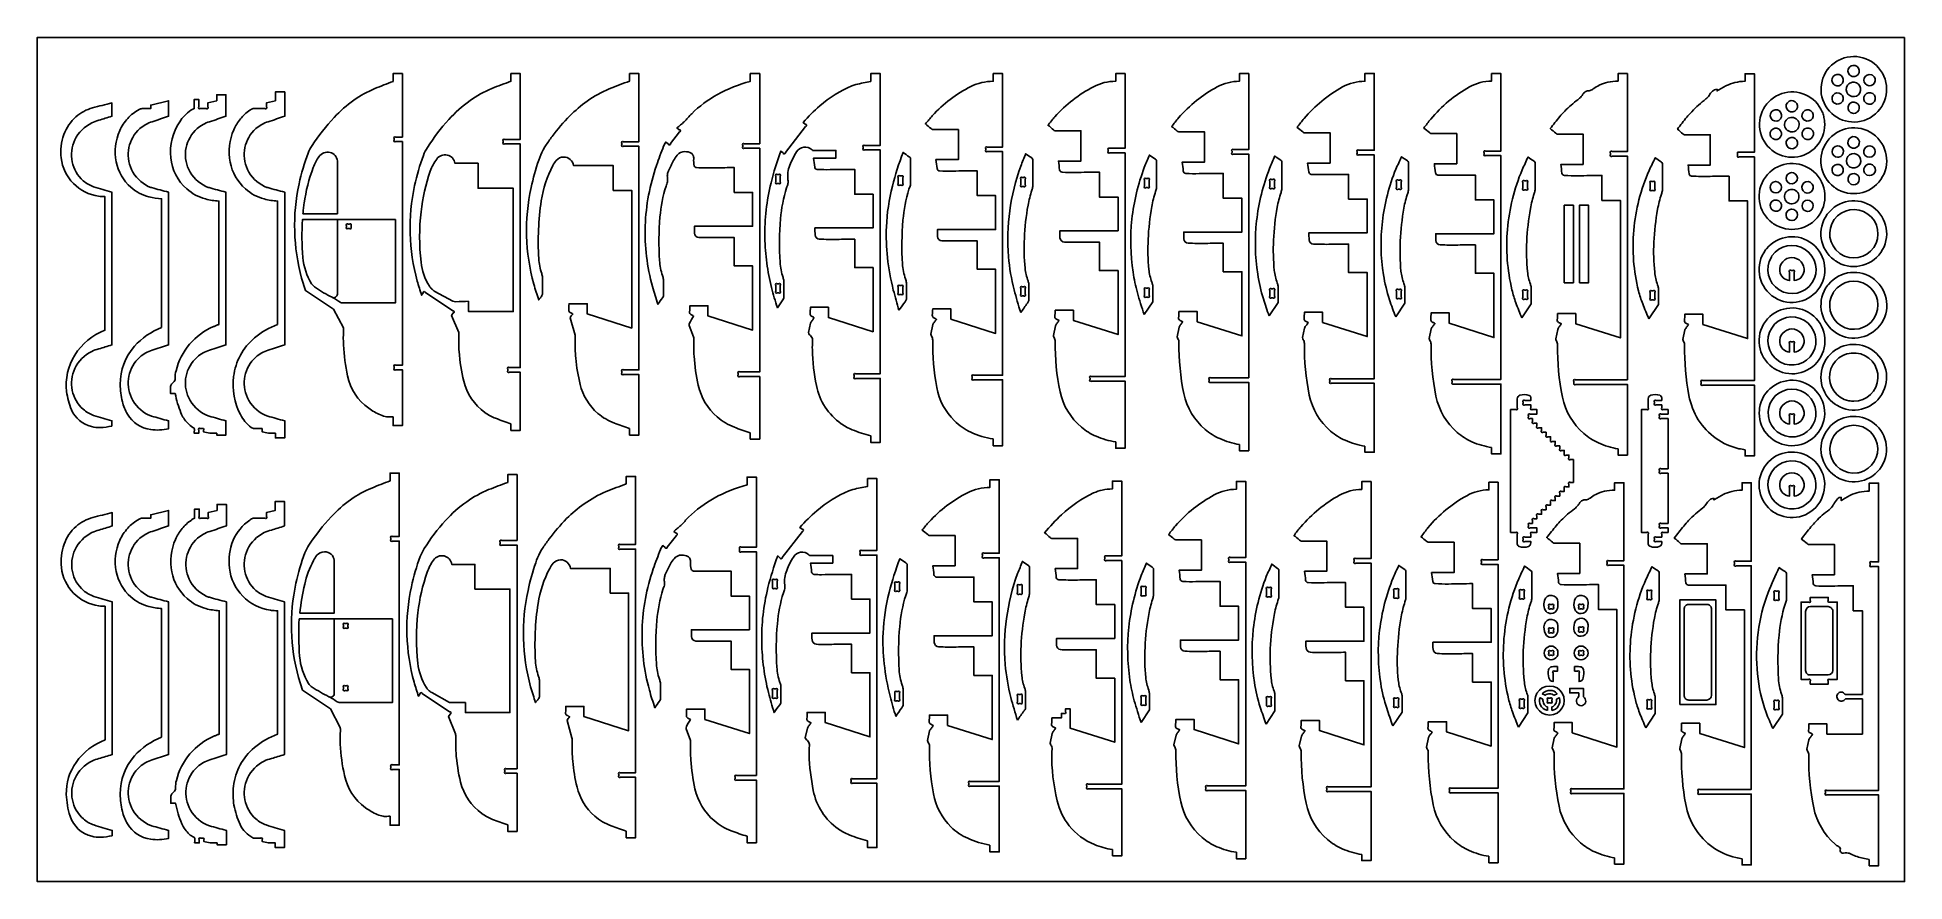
# Model space of a CAD drawing. Extents: x -29 to 74, y -16 to 30.
import ezdxf

# ---------------------------------------------------------------- set-up
doc = ezdxf.new("R2010")
doc.units = 0
doc.header["$MEASUREMENT"] = 0
doc.layers.get('0').update_dxf_attribs({"linetype": 'CONTINUOUS'})
doc.layers.add('ETCH', color=5, linetype='CONTINUOUS')
doc.layers.add('LAYER_1', color=18, linetype='CONTINUOUS')

msp = doc.modelspace()

# ---------------------------------------------------------------- linework, layer by layer
msp.add_lwpolyline([(73.8, 29.99), (73.8, -16.36), (-28.64, -16.36), (-28.64, 29.99)], close=True)
at = {"layer": 'ETCH'}
for points in [[(-12.44, 15.71, -0.012843), (-12.02, 15.45, 0.077208), (-11.9, 15.41), (-8.99, 15.41), (-8.99, 19.99), (-12.18, 19.99)], [(-12.61, -6.22, -0.012843), (-12.19, -6.48, 0.077208), (-12.08, -6.53), (-9.16, -6.53), (-9.16, -1.94), (-12.35, -1.94)]]:
    msp.add_lwpolyline(points, format="xyb", dxfattribs=at)
at = {"layer": 'LAYER_1'}
for points in [[(70.08, 28.68, 0.988009), (71.91, 25.58, 0.987952), (70.15, 28.72, 0.00606), (70.11, 28.7, 0.006032)], [(-9.12, 9.16), (-9.12, 8.68), (-8.61, 8.68), (-8.61, 11.74), (-8.98, 11.74, -1), (-9.07, 11.83), (-9.07, 11.9, -1), (-8.98, 11.99), (-8.61, 11.99), (-8.61, 24.27), (-8.98, 24.27, -1), (-9.07, 24.36), (-9.07, 24.43, -1), (-8.98, 24.52), (-8.61, 24.52), (-8.61, 28), (-9.12, 28), (-9.12, 27.57, 0.01158), (-10.12, 27.18, 0.056715), (-11.28, 26.54, 0.052187), (-12.35, 25.6, 0.037532), (-13.57, 24.05, 0.058109), (-13.78, 23.64, 0.037025), (-14.28, 21.95, 0.060336), (-14.52, 19.35, 0.060322), (-14.14, 16.77), (-13.93, 16.09), (-12.39, 15.06), (-11.85, 14.04, -0.078028), (-11.84, 13.86, 0.031), (-11.84, 13.11, 0.037901), (-11.62, 11.4, 0.189405), (-10.46, 9.63, 0.049278), (-9.81, 9.26, 0.066747), (-9.48, 9.16, 0.057733), (-9.3, 9.15, -0.019225)], [(-2.66, 8.78), (-2.66, 8.41), (-2.15, 8.41), (-2.15, 11.61), (-2.74, 11.61, -1), (-2.83, 11.69), (-2.83, 11.77, -1), (-2.74, 11.86), (-2.15, 11.86), (-2.15, 24.14), (-2.99, 24.14, -1), (-3.08, 24.23), (-3.08, 24.3, -1), (-2.99, 24.39), (-2.15, 24.39), (-2.15, 28), (-2.66, 28), (-2.66, 27.58, 0.011138), (-3.71, 27.18, 0.057158), (-4.9, 26.52, 0.053536), (-6.07, 25.48, 0.043612), (-7.23, 23.95, 0.051411), (-7.46, 23.51, 0.036287), (-7.94, 21.85, 0.060336), (-8.19, 19.22, 0.060322), (-7.8, 16.61, 0.011291), (-7.68, 16.22, -0.003763), (-7.56, 15.83), (-7.47, 15.96, -1), (-7.35, 15.98), (-5.85, 14.98, -1), (-5.82, 14.86), (-5.91, 14.72), (-5.52, 13.78, -0.057304), (-5.51, 13.57, 0.029813), (-5.5, 12.74, 0.040877), (-5.25, 11.12, 0.181545), (-4.08, 9.39, 0.05984), (-3.5, 9.08, 0.017043)], [(3.85, 8.52), (3.85, 8.16), (4.36, 8.16), (4.36, 11.48), (3.52, 11.48, -1), (3.43, 11.57), (3.43, 11.64, -1), (3.52, 11.73), (4.36, 11.73), (4.36, 24.01), (3.52, 24.01, -1), (3.43, 24.1), (3.43, 24.17, -1), (3.52, 24.26), (4.36, 24.26), (4.36, 28), (3.85, 28), (3.85, 27.59, 0.009719), (2.74, 27.16, 0.05729), (1.53, 26.49, 0.042456), (0.57, 25.68, 0.035928), (-0.4, 24.55, 0.013503), (-0.76, 24.03, 0.032705), (-0.89, 23.81, 0.029032), (-1.13, 23.25, 0.031155), (-1.55, 21.74, 0.060336), (-1.8, 19.09, 0.060323), (-1.4, 16.45, 0.011291), (-1.27, 16.01, -0.003763), (-1.13, 15.58, -0.036784), (-1.01, 15.73, 0.110753), (-0.92, 15.9), (-0.92, 16.81, 0.034327), (-0.97, 17.02, -0.065222), (-1.13, 17.85, -0.053378), (-0.99, 21.02, -0.084019), (-0.36, 22.95, -0.054475), (-0.17, 23.23, -0.22028), (0.24, 23.42, -0.181086), (0.6, 23.29, -0.177894), (0.78, 22.95), (2.96, 22.95), (2.96, 21.59), (3.97, 21.59), (3.97, 14.03), (1.53, 14.81), (1.53, 15.37), (0.53, 15.37, -0.024568), (0.51, 15.03, 0.148453), (0.53, 14.94, 0.167335), (0.59, 14.88, -0.043011), (0.74, 14.8, -0.053806), (0.65, 14.71, 0.162675), (0.6, 14.59), (0.86, 13.65, -0.03761), (0.87, 13.4, 0.029502), (0.9, 12.37, 0.037089), (1.14, 10.94, 0.157363), (2.11, 9.35, 0.085148), (3.02, 8.81, 0.015306)], [(10.47, 8.28), (10.47, 7.94), (10.99, 7.94), (10.99, 11.37), (9.9, 11.37, -1), (9.81, 11.46), (9.81, 11.53, -1), (9.9, 11.62), (10.99, 11.62), (10.99, 23.9), (10.15, 23.9, -1), (10.06, 23.99), (10.06, 24.06, -1), (10.15, 24.15), (10.99, 24.15), (10.99, 28), (10.47, 28), (10.47, 27.57, 0.061921), (8.67, 26.85, 0.067998), (7.26, 25.8, 0.021444), (7.05, 25.58, -0.02519), (6.84, 25.35, -0.020295), (6.65, 25.19, 0.006764), (6.45, 25.02), (6.58, 24.92, -1), (6.59, 24.8), (6.1, 24.16, -1), (5.97, 24.14), (5.84, 24.24, 0.056291), (5.72, 24.02, 0.012633), (5.33, 22.96, 0.075447), (4.71, 19.65, 0.075461), (5.11, 16.31, 0.011291), (5.26, 15.82, -0.003763), (5.41, 15.34, -0.014708), (5.66, 15.7, 0.088472), (5.71, 15.79), (5.71, 16.7, 0.040504), (5.66, 16.91, -0.066048), (5.5, 17.74, -0.037693), (5.52, 20.13, -0.052115), (5.85, 21.83, -0.029026), (5.9, 21.94, 0.063373), (5.93, 22.06, 0.083563), (5.93, 22.26, -0.089498), (5.93, 22.47, -0.058075), (5.99, 22.66, -0.017801), (6.27, 23.23, -0.055681), (6.46, 23.53, -0.219798), (6.89, 23.72, -0.117737), (7.23, 23.64, -0.172185), (7.33, 23.53, -0.124003), (7.37, 23.33, 0.08265), (7.4, 22.94, 0.164391), (7.45, 22.87, 0.161089), (7.53, 22.84, 0.009921), (8.56, 22.83, -0.003307), (9.59, 22.84), (9.59, 21.48), (10.6, 21.48), (10.6, 19.62), (7.41, 19.62, 0.009842), (7.42, 19.25, 0.393252), (7.66, 19, 0.012272), (8.62, 19, -0.004091), (9.59, 19), (9.59, 17.44), (10.6, 17.44), (10.6, 13.92), (8.15, 14.7), (8.15, 15.26), (7.16, 15.26, -0.024568), (7.14, 14.92, 0.148453), (7.16, 14.83, 0.167335), (7.22, 14.77, -0.043011), (7.36, 14.69, 0.035977), (7.14, 14.3, 0.130623), (7.12, 14.18), (7.36, 13.55, -0.05357), (7.38, 13.33, 0.029114), (7.39, 12.49, 0.035901), (7.62, 10.89, 0.163176), (8.66, 9.15, 0.085575), (9.6, 8.59, 0.014882)], [(17.08, 8.11), (17.08, 7.75), (17.6, 7.75), (17.6, 11.27), (16.26, 11.27, -1), (16.17, 11.36), (16.17, 11.43, -1), (16.26, 11.52), (17.6, 11.52), (17.6, 23.81), (16.76, 23.81, -1), (16.67, 23.9), (16.67, 23.97, -1), (16.76, 24.06), (17.6, 24.06), (17.6, 28), (17.08, 28), (17.08, 27.57, 0.012013), (16.27, 27.4, 0.043438), (16.05, 27.33, 0.077071), (14.29, 26.23, 0.031251), (13.37, 25.32), (13.49, 25.22, -1), (13.51, 25.1), (12.4, 23.67, -1), (12.27, 23.65), (12.15, 23.75, 0.028113), (11.61, 22.01, 0.065025), (11.27, 19, 0.028538), (11.38, 17.6, 0.029197), (11.64, 16.25, 0.011608), (11.79, 15.7, -0.003869), (11.96, 15.15, -0.014708), (12.26, 15.58, 0.088472), (12.32, 15.7), (12.32, 16.61, 0.040504), (12.27, 16.81, -0.066048), (12.11, 17.64, -0.037693), (12.13, 20.03, -0.052115), (12.46, 21.73, -0.028884), (12.51, 21.85, 0.062945), (12.54, 21.96, 0.076202), (12.54, 22.16, -0.133631), (12.64, 22.97, -0.043844), (13.01, 23.7, -0.460888), (13.86, 23.82, -0.102034), (13.88, 23.8, 0.177148), (13.9, 23.78), (15.17, 23.78), (15.17, 23.36), (13.95, 23.36, 0.002487), (14.01, 22.87, 0.360375), (14.14, 22.74, 0.020957), (14.86, 22.73, -0.005432), (16.2, 22.74), (16.2, 21.38), (17.21, 21.38), (17.21, 19.53), (14.02, 19.53, 0.008503), (14.03, 19.15, 0.393252), (14.27, 18.91, 0.012272), (15.23, 18.9, -0.004091), (16.2, 18.91), (16.2, 17.35), (17.21, 17.35), (17.21, 13.83), (14.76, 14.61), (14.76, 15.17), (13.77, 15.17, -0.024568), (13.75, 14.82, 0.148453), (13.77, 14.74, 0.167335), (13.83, 14.68, -0.043011), (13.97, 14.6, -0.023258), (13.87, 14.45, 0.069876), (13.78, 14.3), (13.66, 13.78, 0.187059), (13.73, 13.66, -0.16278), (13.88, 13.45, -0.090499), (13.89, 13.33, 0.028996), (13.88, 12.85, 0.041055), (14.1, 10.87, 0.191262), (15.46, 8.78, 0.0569), (16.07, 8.45, 0.036435)], [(23.8, 7.95), (23.8, 7.57), (24.31, 7.57), (24.31, 11.19), (22.73, 11.19, -1), (22.64, 11.28), (22.64, 11.35, -1), (22.73, 11.44), (24.31, 11.44), (24.31, 23.72), (23.48, 23.72, -1), (23.39, 23.81), (23.39, 23.88, -1), (23.48, 23.97), (24.31, 23.97), (24.31, 28), (23.8, 28), (23.8, 27.58, 0.117904), (22.57, 27.29, 0.090171), (20.46, 25.69, 0.014621), (20.27, 25.46, -0.004873), (20.08, 25.24, -0.016502), (20.39, 24.98, 0.09933), (20.47, 24.93), (21.89, 24.93), (21.89, 23.28), (20.66, 23.28, 0.001901), (20.72, 22.79, 0.360443), (20.86, 22.66, 0.020886), (21.58, 22.65, -0.005414), (22.92, 22.66), (22.92, 21.3), (23.93, 21.3), (23.93, 19.44), (20.74, 19.44, 0.008503), (20.74, 19.06, 0.393252), (20.99, 18.82, 0.012272), (21.95, 18.82, -0.004091), (22.92, 18.82), (22.92, 17.26), (23.93, 17.26), (23.93, 13.74), (21.48, 14.52), (21.48, 15.08), (20.48, 15.08, -0.024568), (20.46, 14.74, 0.148453), (20.48, 14.65, 0.167335), (20.55, 14.59, -0.043011), (20.69, 14.51, -0.023258), (20.58, 14.37, 0.069876), (20.49, 14.22), (20.38, 13.69, 0.112129), (20.42, 13.58, -0.149624), (20.48, 13.37, 0.049333), (20.7, 10.77, 0.153631), (21.67, 8.94, 0.08541), (22.57, 8.31, 0.072962)], [(30.52, 7.78), (30.52, 7.43), (31.03, 7.43), (31.03, 11.12), (29.19, 11.12, -1), (29.11, 11.21), (29.11, 11.28, -1), (29.19, 11.37), (31.03, 11.37), (31.03, 23.65), (30.19, 23.65, -1), (30.11, 23.74), (30.11, 23.81, -1), (30.19, 23.9), (31.03, 23.9), (31.03, 28), (30.52, 28), (30.52, 27.58, 0.120914), (29.3, 27.28, 0.090688), (27.18, 25.63, 0.01458), (26.99, 25.4, -0.00486), (26.8, 25.17, -0.016502), (27.11, 24.91, 0.09933), (27.19, 24.86), (28.61, 24.86), (28.61, 23.2), (27.38, 23.2, 0.001901), (27.44, 22.71, 0.360444), (27.58, 22.59, 0.020886), (28.3, 22.57, -0.005414), (29.63, 22.59), (29.63, 21.22), (30.65, 21.22), (30.65, 19.37), (27.46, 19.37, 0.008503), (27.46, 18.99, 0.393252), (27.71, 18.75, 0.012272), (28.67, 18.74, -0.004091), (29.63, 18.75), (29.63, 17.19), (30.65, 17.19), (30.65, 13.67), (28.2, 14.45), (28.2, 15.01), (27.2, 15.01, -0.024568), (27.18, 14.66, 0.148453), (27.2, 14.58, 0.167335), (27.27, 14.52, -0.043011), (27.41, 14.44, -0.023258), (27.3, 14.3, 0.069876), (27.21, 14.15), (27.1, 13.62, 0.112299), (27.14, 13.51, -0.149806), (27.2, 13.3, 0.056062), (27.47, 10.53, 0.166377), (28.64, 8.59, 0.07368), (29.44, 8.09, 0.061659)], [(37.31, 7.64), (37.31, 7.3), (37.82, 7.3), (37.82, 11.05), (35.73, 11.05, -1), (35.65, 11.14), (35.65, 11.21, -1), (35.73, 11.3), (37.82, 11.3), (37.82, 23.58), (36.98, 23.58, -1), (36.9, 23.67), (36.9, 23.74, -1), (36.98, 23.83), (37.82, 23.83), (37.82, 28), (37.31, 28), (37.31, 27.58, 0.123894), (36.09, 27.27, 0.091131), (33.97, 25.57, 0.014529), (33.78, 25.34, -0.004843), (33.59, 25.1, -0.016502), (33.9, 24.85, 0.09933), (33.98, 24.8), (35.4, 24.8), (35.4, 23.14), (34.17, 23.14, 0.001901), (34.23, 22.65, 0.360444), (34.37, 22.52, 0.020886), (35.09, 22.51, -0.005414), (36.42, 22.52), (36.42, 21.16), (37.44, 21.16), (37.44, 19.3), (34.25, 19.3, 0.008503), (34.25, 18.93, 0.393252), (34.5, 18.69, 0.012272), (35.46, 18.68, -0.004091), (36.42, 18.69), (36.42, 17.12), (37.44, 17.12), (37.44, 13.6), (34.99, 14.38), (34.99, 14.94), (33.99, 14.94, -0.024568), (33.97, 14.6, 0.148453), (33.99, 14.51, 0.167335), (34.06, 14.45, -0.043011), (34.2, 14.37, -0.023258), (34.09, 14.23, 0.069876), (34, 14.08), (33.89, 13.55, 0.111597), (33.93, 13.44, -0.149055), (33.99, 13.23, 0.055297), (34.26, 10.43, 0.165637), (35.43, 8.46, 0.074052), (36.23, 7.96, 0.062267)], [(44.19, 7.54), (44.19, 7.21), (44.7, 7.21), (44.7, 11), (42.36, 11, -1), (42.27, 11.09), (42.27, 11.16, -1), (42.36, 11.25), (44.7, 11.25), (44.7, 23.54), (43.86, 23.54, -1), (43.77, 23.63), (43.77, 23.7, -1), (43.86, 23.79), (44.7, 23.79), (44.7, 28.01), (44.19, 28.01), (44.19, 27.58, 0.126119), (42.97, 27.27, 0.091419), (40.85, 25.53, 0.014484), (40.66, 25.3, -0.004828), (40.47, 25.05, -0.016502), (40.78, 24.8, 0.09933), (40.86, 24.75), (42.28, 24.75), (42.28, 23.09), (41.05, 23.09, 0.001901), (41.11, 22.6, 0.360444), (41.25, 22.47, 0.020886), (41.97, 22.46, -0.005414), (43.3, 22.47), (43.3, 21.11), (44.32, 21.11), (44.32, 19.26), (41.12, 19.26, 0.008503), (41.13, 18.88, 0.393252), (41.37, 18.64, 0.012272), (42.34, 18.63, -0.004091), (43.3, 18.64), (43.3, 17.08), (44.32, 17.08), (44.32, 13.56), (41.87, 14.34), (41.87, 14.9), (40.87, 14.9, -0.024568), (40.85, 14.55, 0.148453), (40.87, 14.47, 0.167335), (40.93, 14.41, -0.043011), (41.08, 14.33, -0.023258), (40.97, 14.18, 0.069876), (40.88, 14.03), (40.77, 13.51, 0.111047), (40.81, 13.39, -0.148469), (40.87, 13.18, 0.054707), (41.14, 10.35, 0.165051), (42.31, 8.37, 0.074339), (43.11, 7.87, 0.062744)], [(51.14, 7.47), (51.14, 7.12), (51.65, 7.12), (51.65, 10.96), (49.06, 10.96, -1), (48.98, 11.05), (48.98, 11.12, -1), (49.06, 11.21), (51.65, 11.21), (51.65, 23.5), (50.81, 23.5, -1), (50.73, 23.58), (50.73, 23.66, -1), (50.81, 23.75), (51.65, 23.75), (51.65, 28), (51.14, 28), (51.14, 27.59, 0.128191), (49.93, 27.27, 0.091656), (47.8, 25.5, 0.014439), (47.61, 25.26, -0.004813), (47.42, 25.01, -0.016502), (47.73, 24.76, 0.09933), (47.81, 24.71), (49.23, 24.71), (49.23, 23.05), (48, 23.05, 0.001901), (48.06, 22.56, 0.360444), (48.2, 22.43, 0.020886), (48.92, 22.42, -0.005414), (50.25, 22.43), (50.25, 21.07), (51.27, 21.07), (51.27, 19.21), (48.08, 19.21, 0.008503), (48.08, 18.84, 0.393252), (48.33, 18.6, 0.012272), (49.29, 18.59, -0.004091), (50.25, 18.6), (50.25, 17.04), (51.27, 17.04), (51.27, 13.51), (48.82, 14.3), (48.82, 14.86), (47.82, 14.86, -0.024568), (47.8, 14.51, 0.148453), (47.82, 14.42, 0.167335), (47.89, 14.36, -0.043011), (48.03, 14.29, -0.023258), (47.92, 14.14, 0.069876), (47.83, 13.99), (47.72, 13.46, 0.110668), (47.76, 13.35, -0.148065), (47.82, 13.14, 0.054306), (48.09, 10.29, 0.164645), (49.26, 8.3, 0.074533), (50.06, 7.79, 0.063073)], [(58.08, 7.4), (58.08, 7.06), (58.59, 7.06), (58.59, 10.94), (55.75, 10.94, -1), (55.66, 11.02), (55.66, 11.1, -1), (55.75, 11.19), (58.59, 11.19), (58.59, 23.47), (57.75, 23.47, -1), (57.66, 23.56), (57.66, 23.63, -1), (57.75, 23.72), (58.59, 23.72), (58.59, 28), (58.08, 28), (58.08, 27.59, 0.055186), (57.52, 27.53, 0.062108), (57.05, 27.36, 0.040613), (56.72, 27.16, -0.093941), (56.54, 27.07, -0.04904), (56.44, 27.06, 0.136038), (56.27, 27, 0.102185), (56.15, 26.87, -0.031844), (56.05, 26.74, -0.063453), (55.88, 26.57, 0.043886), (55.15, 25.94, 0.019557), (54.88, 25.64, 0.009538), (54.36, 24.98, -0.016502), (54.66, 24.73, 0.09933), (54.75, 24.68), (56.16, 24.68), (56.16, 23.02), (54.94, 23.02, 0.001901), (55, 22.53, 0.360444), (55.14, 22.41, 0.020886), (55.86, 22.39, -0.005414), (57.19, 22.41), (57.19, 21.04), (58.21, 21.04), (58.21, 13.49), (55.76, 14.27), (55.76, 14.83), (54.76, 14.83, -0.024568), (54.74, 14.48, 0.148453), (54.76, 14.4, 0.167335), (54.82, 14.34, -0.043011), (54.97, 14.26, -0.023258), (54.86, 14.12, 0.069876), (54.77, 13.96), (54.66, 13.44, 0.110282), (54.7, 13.33, -0.147653), (54.76, 13.11, 0.053899), (55.03, 10.24, 0.164226), (56.2, 8.24, 0.07473), (57, 7.73, 0.063409)], [(65.05, 7.35), (65.05, 7.01), (65.56, 7.01), (65.56, 10.9), (62.73, 10.9, -1), (62.64, 10.99), (62.64, 11.06, -1), (62.73, 11.15), (65.56, 11.15), (65.56, 23.43), (64.73, 23.43, -1), (64.64, 23.52), (64.64, 23.59, -1), (64.73, 23.68), (65.56, 23.68), (65.56, 27.99), (65.05, 27.99), (65.05, 27.58, 0.055709), (64.49, 27.51, 0.062568), (64.02, 27.34, 0.016607), (63.77, 27.2, -0.005535), (63.51, 27.05), (63.51, 27.14, 0.187803), (63.26, 27.04, 0.077073), (63.07, 26.8, -0.099826), (62.9, 26.61, 0.038946), (62.12, 25.91, 0.019538), (61.85, 25.61, 0.009517), (61.34, 24.95, -0.016502), (61.64, 24.69, 0.09933), (61.73, 24.64), (63.14, 24.64), (63.14, 22.98), (61.92, 22.98, 0.001354), (61.98, 22.49, 0.370222), (62.11, 22.37, 0.011951), (63.14, 22.36, -0.003984), (64.17, 22.37), (64.17, 21.01), (65.18, 21.01), (65.18, 13.45), (62.73, 14.23), (62.73, 14.79), (61.74, 14.79, -0.024568), (61.72, 14.45, 0.148453), (61.74, 14.36, 0.167335), (61.8, 14.3, -0.043011), (61.94, 14.22, -0.023258), (61.84, 14.08, 0.069876), (61.75, 13.93), (61.63, 13.4, 0.110147), (61.67, 13.29, -0.14751), (61.73, 13.08, 0.048821), (61.97, 10.33, 0.095133), (62.48, 9, 0.097671), (63.46, 7.97, 0.101051), (64.71, 7.41, 0.019106), (64.88, 7.38, -0.006368)], [(69.97, 27.37, 0.950953), (70.31, 27.9, 0.951079), (69.92, 27.41, 0.025074), (69.95, 27.39, 0.02514)], [(70.94, 27.84, 0.951083), (71.09, 28.44, 0.952097), (70.88, 27.86, 0.024539), (70.91, 27.85, 0.025072)], [(71.98, 27.93, 0.95326), (71.74, 27.36, 0.952598), (72.04, 27.91, 0.024277), (72.01, 27.92, 0.023929)], [(-21.07, 10.44), (-21.34, 10.44, -0.012709), (-21.33, 10.83, -0.186771), (-21.25, 10.99, -0.031934), (-21.17, 11.06, 0.130659), (-21.1, 11.15, 0.101306), (-21.08, 11.26, -0.060865), (-21.03, 11.69, -0.116481), (-20.29, 13.14, -0.116481), (-18.98, 14.11, -0.017395), (-18.83, 14.17, 0.005798), (-18.68, 14.23), (-18.68, 21, -0.045607), (-19.41, 21.12, -0.119052), (-20.44, 21.67, -0.187593), (-21.32, 23.38, -0.176665), (-20.83, 25.36, -0.046818), (-20.56, 25.69, -0.04327), (-20.21, 25.99, -0.034612), (-20.07, 26.07, -0.119897), (-20.03, 26.08), (-20.03, 26.58), (-19.78, 26.58), (-19.78, 26.17, 1), (-19.69, 26.08), (-19.37, 26.08, 1), (-19.28, 26.17), (-19.28, 26.4), (-18.8, 26.51), (-18.8, 26.84), (-18.29, 26.84), (-18.29, 25.66, -0.0023), (-19.19, 25.36, 0.102473), (-19.87, 24.98, 0.336459), (-20.33, 22.74, 0.170276), (-19.4, 21.81, 0.041463), (-19.22, 21.74, 0.008219), (-18.29, 21.49), (-18.29, 13.11, -0.0023), (-19.19, 12.82, 0.102473), (-19.87, 12.44, 0.336459), (-20.33, 10.2, 0.170276), (-19.4, 9.27, 0.041463), (-19.22, 9.2, 0.008219), (-18.29, 8.94), (-18.29, 8.16), (-18.8, 8.16), (-18.8, 8.26, -0.040458), (-19.17, 8.27, -0.040959), (-19.53, 8.34), (-19.53, 8.42, 1), (-19.62, 8.51), (-19.69, 8.51, 1), (-19.78, 8.42), (-19.78, 8.26), (-20.03, 8.26, -0.042249), (-20.02, 8.42, 0.164319), (-20.03, 8.51, 0.142751), (-20.1, 8.58, -0.073336), (-20.4, 8.82, -0.092121), (-20.76, 9.37, -0.054046)], [(-15.46, 14.23), (-15.46, 21, -0.045607), (-16.19, 21.12, -0.119052), (-17.22, 21.67, -0.164437), (-18.06, 23.14, -0.154496), (-17.86, 24.92, -0.067132), (-17.5, 25.51, -0.067132), (-16.99, 25.99, -0.094604), (-16.79, 26.08), (-16.15, 26.08, 1), (-16.06, 26.17), (-16.06, 26.4), (-15.58, 26.51), (-15.58, 27), (-15.07, 27), (-15.07, 25.66, -0.0023), (-15.97, 25.36, 0.102473), (-16.65, 24.98, 0.336459), (-17.11, 22.74, 0.170276), (-16.18, 21.81, 0.041463), (-16, 21.74, 0.008219), (-15.07, 21.49), (-15.07, 13.11, -0.0023), (-15.97, 12.82, 0.102473), (-16.65, 12.44, 0.336459), (-17.11, 10.2, 0.170276), (-16.18, 9.27, 0.041463), (-16, 9.2, 0.008219), (-15.07, 8.94), (-15.07, 8), (-15.58, 8), (-15.58, 8.26, -0.040458), (-15.95, 8.27, -0.040959), (-16.31, 8.34), (-16.31, 8.51), (-16.73, 8.51, -0.150836), (-16.91, 8.58, -0.117974), (-17.5, 9.28, -0.146319), (-17.87, 11.37, -0.192468), (-16.72, 13.49, -0.083871)], [(69.28, 25.9, 0.927864), (65.89, 24.76, 0.927971), (69.41, 25.38, 0.03736), (69.36, 25.65, 0.037418)], [(69.97, 26.37, 0.952593), (70.31, 26.88, 0.95157), (69.92, 26.4, 0.024816), (69.94, 26.38, 0.024279)], [(70.67, 27.36, 0.770665), (71.16, 26.77, 0.751593), (71.04, 27.53, 0.141818), (70.84, 27.5, 0.129519)], [(71.72, 26.36, 0.975077), (72.05, 26.9, 0.97506), (71.69, 26.38, 0.012628), (71.71, 26.37, 0.012619)], [(-24.55, 8.65), (-24.55, 8.94, -0.019771), (-25.55, 9.24, -0.097096), (-26.12, 9.57, -0.336459), (-26.58, 11.81, -0.170276), (-25.65, 12.75, -0.044461), (-25.27, 12.89, 0.01152), (-24.55, 13.11), (-24.55, 21.49, -0.019771), (-25.55, 21.79, -0.097096), (-26.12, 22.12, -0.336459), (-26.58, 24.36, -0.170276), (-25.65, 25.29, -0.044461), (-25.27, 25.44, 0.01152), (-24.55, 25.66), (-24.55, 26.39, 0.004903), (-25.61, 26.12, 0.116274), (-26.52, 25.63, 0.126509), (-27.18, 24.65, 0.115888), (-27.33, 23.37, 0.165557), (-26.66, 21.97, 0.165558), (-25.28, 21.27, 0.027352), (-25.11, 21.26, -0.009115), (-24.93, 21.25), (-24.93, 13.91, 0.164612), (-26.58, 12.55, 0.171175), (-27.03, 10.54, 0.07237), (-26.77, 9.55, 0.234888), (-25.66, 8.62, 0.06659), (-25.19, 8.57, 0.048535)], [(-21.82, 14.06), (-21.82, 21.13, -0.045578), (-22.52, 21.24, -0.119082), (-23.51, 21.76, -0.164652), (-24.31, 23.16, -0.154282), (-24.12, 24.87, -0.080612), (-23.68, 25.54, -0.080612), (-23.06, 26.03, -0.124982), (-22.89, 26.08), (-22.42, 26.08), (-22.42, 26.27), (-21.44, 26.51), (-21.44, 25.66, -0.0023), (-22.34, 25.36, 0.102473), (-23.01, 24.98, 0.336459), (-23.47, 22.74, 0.170276), (-22.55, 21.81, 0.041463), (-22.37, 21.74, 0.008219), (-21.44, 21.49), (-21.44, 13.11, -0.0023), (-22.34, 12.82, 0.102473), (-23.01, 12.44, 0.336459), (-23.47, 10.2, 0.170276), (-22.55, 9.27, 0.041463), (-22.37, 9.2, 0.008219), (-21.44, 8.94), (-21.44, 8.5, -0.088823), (-22.42, 8.46, -0.230967), (-23.7, 9.31, -0.07343), (-23.97, 9.99, -0.05589), (-24.09, 10.94, -0.186646), (-23.31, 13.03, -0.121989)], [(66.55, 25.45, 0.975058), (66.93, 25.95, 0.975249), (66.53, 25.47, 0.012531), (66.54, 25.46, 0.012628)], [(67.43, 25.95, 0.976251), (67.8, 26.46, 0.976386), (67.41, 25.97, 0.011948), (67.42, 25.96, 0.012017)], [(68.32, 25.44, 0.976042), (68.66, 25.96, 0.975782), (68.29, 25.45, 0.012257), (68.3, 25.44, 0.012124)], [(70.88, 25.84, 0.952097), (71.15, 26.4, 0.952996), (70.83, 25.87, 0.024067), (70.85, 25.85, 0.024539)], [(66.57, 24.43, 0.976043), (66.91, 24.95, 0.975784), (66.55, 24.44, 0.012256), (66.56, 24.44, 0.012124)], [(67.39, 24.87, 0.976252), (67.85, 25.52, 0.976388), (67.36, 24.89, 0.011947), (67.37, 24.88, 0.012016)], [(68.32, 24.42, 0.975077), (68.66, 24.96, 0.97506), (68.3, 24.44, 0.012628), (68.31, 24.43, 0.012619)], [(70, 21.72, 0.988058), (72.06, 24.69, 0.988098), (69.93, 21.77, 0.005987), (69.97, 21.75, 0.006007)], [(-14.07, 20.31), (-12.18, 20.31), (-12.18, 23.21, 0.327649), (-12.58, 23.67, 0.30501), (-13.19, 23.44, 0.064273), (-13.5, 22.85, 0.055133), (-14, 20.88, 0.007933), (-14.04, 20.6, -0.002644)], [(18.63, 15.01, -0.014665), (18.97, 15.48, 0.088209), (19.04, 15.61), (19.04, 16.52, 0.040603), (18.99, 16.73, -0.066272), (18.82, 17.56, -0.037569), (18.85, 19.95, -0.052115), (19.18, 21.65, -0.028888), (19.22, 21.76, 0.062959), (19.26, 21.88), (19.26, 23.37, 0.137471), (19.19, 23.44, -0.022773), (18.86, 23.67, 0.030864), (18.27, 21.82, 0.052022), (17.94, 19.59, 0.037686), (18, 17.9, 0.035172), (18.32, 16.12, 0.007553), (18.48, 15.56, -0.002518)], [(25.31, 14.88, -0.013239), (24.95, 16.13, -0.043697), (24.64, 17.95, -0.053791), (24.71, 20.47, -0.053644), (25.31, 22.92, -0.011454), (25.45, 23.26, 0.003818), (25.58, 23.6, 0.022773), (25.91, 23.37, -0.137471), (25.97, 23.29), (25.97, 21.8, -0.040609), (25.92, 21.6, 0.035851), (25.71, 20.77, 0.033236), (25.51, 18.96, 0.03671), (25.55, 17.32, 0.061524), (25.71, 16.62, -0.045424), (25.76, 16.45), (25.76, 15.54, -0.088476), (25.68, 15.4, 0.014709)], [(67.43, 23.93, 0.976253), (67.8, 24.44, 0.976387), (67.41, 23.95, 0.011947), (67.42, 23.94, 0.012016)], [(70.18, 23.41, 0.953254), (70.11, 24.03, 0.952591), (70.12, 23.41, 0.02428), (70.15, 23.41, 0.023933)], [(70.81, 22.87, 0.76203), (71.34, 23.42, 0.762047), (70.61, 23.22, 0.135044), (70.66, 23.01, 0.135054)], [(70.83, 23.96, 0.976251), (71.19, 24.48, 0.976386), (70.8, 23.98, 0.011948), (70.81, 23.97, 0.012017)], [(71.77, 23.43, 0.953252), (72.01, 24, 0.952591), (71.71, 23.45, 0.02428), (71.74, 23.44, 0.023933)], [(-4.98, 15.5), (-4.98, 14.94), (-2.53, 14.94), (-2.53, 21.71), (-4.46, 21.71), (-4.46, 23.08), (-5.73, 23.08, 0.307009), (-6.15, 23.53, 0.30501), (-6.73, 23.31, 0.068756), (-7.08, 22.65, 0.057139), (-7.59, 20.42, 0.056363), (-7.59, 17.65, 0.112085), (-7.13, 16.33, 0.06631), (-7.01, 16.18, 0.057154), (-6.83, 16.04), (-5.85, 15.5, 0.076491), (-5.68, 15.48, -0.012724)], [(32.08, 14.78, -0.013442), (31.71, 15.97, -0.031361), (31.47, 17.1, -0.063908), (31.41, 20.01, -0.063498), (32.09, 22.85, -0.011797), (32.23, 23.19, 0.003932), (32.37, 23.53, 0.022773), (32.7, 23.3, -0.137471), (32.76, 23.23), (32.76, 21.74, -0.040609), (32.71, 21.53, 0.035851), (32.5, 20.7, 0.033236), (32.3, 18.9, 0.03671), (32.34, 17.25, 0.061524), (32.5, 16.56, -0.045424), (32.55, 16.38), (32.55, 15.48)], [(38.94, 14.7, -0.011516), (38.62, 15.63, -0.0375), (38.31, 16.99, -0.06631), (38.25, 19.92, -0.065612), (38.96, 22.8, -0.012128), (39.1, 23.14, 0.004042), (39.25, 23.48, 0.022773), (39.58, 23.25, -0.137471), (39.64, 23.18), (39.64, 21.69, -0.040609), (39.59, 21.48, 0.035851), (39.38, 20.66, 0.033236), (39.18, 18.85, 0.03671), (39.22, 17.2, 0.061524), (39.38, 16.51, -0.045424), (39.43, 16.34), (39.43, 15.43)], [(45.88, 14.64, -0.010872), (45.54, 15.59, -0.038507), (45.21, 16.95, -0.069407), (45.15, 19.88, -0.068298), (45.89, 22.76, -0.012539), (46.05, 23.1, 0.004179), (46.2, 23.44, 0.022773), (46.53, 23.21, -0.137471), (46.59, 23.14), (46.59, 21.65, -0.040609), (46.54, 21.44, 0.035851), (46.33, 20.62, 0.033236), (46.13, 18.81, 0.03671), (46.17, 17.16, 0.061524), (46.33, 16.47, -0.045424), (46.38, 16.3), (46.38, 15.39)], [(52.8, 14.59, -0.010271), (52.47, 15.42, -0.02917), (52.26, 16.13, -0.080322), (52.01, 19.45, -0.079073), (52.82, 22.72, -0.01281), (52.98, 23.07, 0.00427), (53.14, 23.42, 0.022773), (53.47, 23.19, -0.137471), (53.53, 23.11), (53.53, 21.62, -0.040609), (53.48, 21.42, 0.035851), (53.27, 20.59, 0.033236), (53.07, 18.78, 0.03671), (53.11, 17.13, 0.061524), (53.27, 16.44, -0.045424), (53.31, 16.27), (53.31, 15.36)], [(59.77, 14.54, -0.011294), (59.43, 15.36, -0.031243), (59.2, 16.08, -0.083122), (58.94, 19.4, -0.081524), (59.78, 22.68, -0.013123), (59.95, 23.03, 0.004374), (60.12, 23.38, 0.022773), (60.44, 23.15, -0.137471), (60.51, 23.07), (60.51, 21.58, -0.040609), (60.46, 21.38, 0.035851), (60.25, 20.55, 0.033236), (60.04, 18.74, 0.03671), (60.09, 17.1, 0.061524), (60.25, 16.4, -0.045424), (60.29, 16.23), (60.29, 15.32)], [(66.61, 19.76, 0.988058), (68.67, 22.73, 0.988098), (66.54, 19.81, 0.005987), (66.57, 19.79, 0.006007)], [(67.51, 21.96, 0.975507), (67.71, 22.55, 0.975784), (67.49, 21.97, 0.012257), (67.5, 21.97, 0.012399)], [(69.97, 22.45, 0.952593), (70.31, 22.96, 0.95157), (69.92, 22.48, 0.024816), (69.94, 22.46, 0.024279)], [(71.75, 22.43, 0.950904), (72.04, 22.99, 0.950919), (71.69, 22.46, 0.025158), (71.72, 22.44, 0.025166)], [(11.87, 22.05), (11.87, 22.37, -1), (11.96, 22.46), (12.03, 22.46, -1), (12.12, 22.37), (12.12, 22.05, -1), (12.03, 21.96), (11.96, 21.96, -1)], [(18.75, 22.38), (18.68, 22.38, 1), (18.59, 22.29), (18.59, 21.96, 1), (18.68, 21.88), (18.75, 21.88, 1), (18.84, 21.96), (18.84, 22.29, 1)], [(25.56, 21.89), (25.56, 22.21, 1), (25.47, 22.3), (25.4, 22.3, 1), (25.31, 22.21), (25.31, 21.89, 1), (25.4, 21.8), (25.47, 21.8, 1)], [(32.1, 21.82), (32.1, 22.15, -1), (32.19, 22.24), (32.26, 22.24, -1), (32.35, 22.15), (32.35, 21.82, -1), (32.26, 21.74), (32.19, 21.74, -1)], [(38.98, 21.78), (38.98, 22.1, -1), (39.06, 22.19), (39.14, 22.19, -1), (39.23, 22.1), (39.23, 21.78, -1), (39.14, 21.69), (39.06, 21.69, -1)], [(45.93, 21.74), (45.93, 22.06, -1), (46.02, 22.15), (46.09, 22.15, -1), (46.18, 22.06), (46.18, 21.74, -1), (46.09, 21.65), (46.02, 21.65, -1)], [(52.86, 21.71), (52.86, 22.03, -1), (52.95, 22.12), (53.03, 22.12, -1), (53.11, 22.03), (53.11, 21.71, -1), (53.03, 21.62), (52.95, 21.62, -1)], [(59.84, 21.67), (59.84, 22, -1), (59.93, 22.08), (60, 22.08, -1), (60.09, 22), (60.09, 21.67, -1), (60, 21.58), (59.93, 21.58, -1)], [(66.71, 22.07, 0.976251), (66.74, 21.45, 0.976041), (66.74, 22.07, 0.012125), (66.73, 22.07, 0.012017)], [(67.3, 21.51, 0.976389), (67.9, 20.98, 0.976435), (67.33, 21.53, 0.011923), (67.31, 21.52, 0.011947)], [(68.62, 22.04, 0.976254), (68.33, 21.48, 0.976045), (68.64, 22.02, 0.012123), (68.63, 22.03, 0.012015)], [(70.88, 21.92, 0.952097), (71.15, 22.48, 0.952996), (70.83, 21.95, 0.024067), (70.85, 21.93, 0.024539)], [(66.64, 21.05, 0.975244), (66.82, 20.45, 0.975502), (66.67, 21.05, 0.012401), (66.65, 21.05, 0.012533)], [(67.58, 20.56, 0.975054), (67.62, 19.93, 0.975033), (67.61, 20.56, 0.012641), (67.59, 20.56, 0.012631)], [(68.71, 20.54, 0.975245), (68.26, 20.96, 0.975503), (68.69, 20.52, 0.0124), (68.7, 20.53, 0.012532)], [(70, 17.72, 0.988058), (72.06, 20.68, 0.988098), (69.93, 17.77, 0.005987), (69.97, 17.74, 0.006007)], [(70.27, 18.11, 0.988058), (71.78, 20.29, 0.988098), (70.22, 18.15, 0.005987), (70.25, 18.13, 0.006007)], [(-12.18, 19.99), (-14.1, 19.99, 0.033708), (-14.07, 17.91, 0.119738), (-13.59, 16.46, 0.10777), (-13.38, 16.25, 0.029272), (-12.47, 15.72, 0.544062), (-12.18, 15.89)], [(-11.59, 19.49), (-11.52, 19.49, 1), (-11.43, 19.58), (-11.43, 19.65, 1), (-11.52, 19.74), (-11.59, 19.74, 1), (-11.68, 19.65), (-11.68, 19.58, 1)], [(66.17, 18.32, 0.988098), (69.04, 16.13, 0.988127), (66.23, 18.39, 0.005972), (66.2, 18.36, 0.005987)], [(66.49, 17.93, 0.988009), (68.73, 16.53, 0.988058), (66.52, 17.99, 0.006007), (66.5, 17.96, 0.006032)], [(67.65, 17.19), (67.58, 17.19, 1), (67.49, 17.1), (67.49, 16.64, -0.359653), (66.95, 17.15, -0.450586), (67.62, 17.9, -0.450586), (68.28, 17.15, -0.359653), (67.74, 16.64), (67.74, 17.1, 1)], [(12.12, 16.37), (12.12, 16.05, -1), (12.03, 15.96), (11.96, 15.96, -1), (11.87, 16.05), (11.87, 16.37, -1), (11.96, 16.46), (12.03, 16.46, -1)], [(18.68, 16.37), (18.75, 16.37, -1), (18.84, 16.28), (18.84, 15.96, -1), (18.75, 15.87), (18.68, 15.87, -1), (18.59, 15.96), (18.59, 16.28, -1)], [(69.57, 16.37, 0.988098), (72.44, 14.17, 0.988127), (69.62, 16.43, 0.005972), (69.6, 16.4, 0.005987)], [(69.88, 15.97, 0.988009), (72.12, 14.57, 0.988058), (69.92, 16.03, 0.006007), (69.9, 16, 0.006032)], [(25.4, 16.3), (25.47, 16.3, -1), (25.56, 16.21), (25.56, 15.89, -1), (25.47, 15.8), (25.4, 15.8, -1), (25.31, 15.89), (25.31, 16.21, -1)], [(32.35, 16.14), (32.35, 15.82, -1), (32.26, 15.73), (32.19, 15.73, -1), (32.1, 15.82), (32.1, 16.14, -1), (32.19, 16.23), (32.26, 16.23, -1)], [(38.98, 15.78), (38.98, 16.1, -1), (39.06, 16.19), (39.14, 16.19, -1), (39.23, 16.1), (39.23, 15.78, -1), (39.14, 15.69), (39.06, 15.69, -1)], [(46.18, 16.06), (46.18, 15.73, -1), (46.09, 15.65), (46.02, 15.65, -1), (45.93, 15.73), (45.93, 16.06, -1), (46.02, 16.15), (46.09, 16.15, -1)], [(53.11, 15.71), (53.11, 16.03, 1), (53.03, 16.12), (52.95, 16.12, 1), (52.86, 16.03), (52.86, 15.71, 1), (52.95, 15.62), (53.03, 15.62, 1)], [(59.84, 15.67), (59.84, 15.99, -1), (59.93, 16.08), (60, 16.08, -1), (60.09, 15.99), (60.09, 15.67, -1), (60, 15.58), (59.93, 15.58, -1)], [(66.61, 11.83, 0.988058), (68.67, 14.8, 0.988098), (66.54, 11.88, 0.005987), (66.57, 11.86, 0.006007)], [(66.99, 12.16, 0.976041), (68.3, 14.45, 0.97625), (66.88, 12.23, 0.012018), (66.93, 12.2, 0.012125)], [(67.74, 12.71), (67.74, 13.18, 1), (67.65, 13.27), (67.58, 13.27, 1), (67.49, 13.18), (67.49, 12.71, -0.359653), (66.95, 13.23, -0.450586), (67.62, 13.98, -0.450586), (68.28, 13.23, -0.359653)], [(70.08, 9.79, 0.988009), (71.98, 12.85, 0.988058), (70, 9.84, 0.006007), (70.04, 9.82, 0.006032)], [(71.01, 10.01, 0.951003), (71.14, 12.66, 0.950547), (70.74, 10.04, 0.025353), (70.88, 10.02, 0.025114)], [(52.55, 2.18), (52.55, 2.72, 1), (52.46, 2.81), (52.18, 2.81), (52.18, 9.56), (52.46, 9.56, 1), (52.55, 9.65), (52.55, 10.15, -0.318505), (52.69, 10.34, -0.166858), (53.21, 10.33, -0.271814), (53.3, 10.22, -0.055395), (53.3, 10.14, 0.018448), (53.3, 10.06), (52.97, 10.06, 1), (52.88, 9.97), (52.88, 9.9, 1), (52.97, 9.81), (53.3, 9.81), (53.3, 9.65, 1), (53.39, 9.56), (53.63, 9.56), (53.63, 9.31), (53.26, 9.31, 1), (53.17, 9.22), (53.17, 9.15, 1), (53.26, 9.06), (53.38, 9.06), (53.38, 8.9, 1), (53.47, 8.81), (53.63, 8.81), (53.63, 8.65, 1), (53.72, 8.56), (53.88, 8.56), (53.88, 8.4, 1), (53.97, 8.31), (54.13, 8.31), (54.13, 8.15, 1), (54.22, 8.06), (54.38, 8.06), (54.38, 7.9, 1), (54.47, 7.81), (54.63, 7.81), (54.63, 7.65, 1), (54.72, 7.56), (54.88, 7.56), (54.88, 7.4, 1), (54.97, 7.31), (55.13, 7.31), (55.13, 7.15, 1), (55.22, 7.06), (55.38, 7.06), (55.38, 6.9, 1), (55.47, 6.81), (55.63, 6.81), (55.63, 5.56), (55.47, 5.56, 1), (55.38, 5.47), (55.38, 5.31), (55.22, 5.31, 1), (55.13, 5.22), (55.13, 5.06), (54.97, 5.06, 1), (54.88, 4.97), (54.88, 4.81), (54.72, 4.81, 1), (54.63, 4.72), (54.63, 4.56), (54.47, 4.56, 1), (54.38, 4.47), (54.38, 4.31), (54.22, 4.31, 1), (54.13, 4.22), (54.13, 4.06), (53.97, 4.06, 1), (53.88, 3.97), (53.88, 3.81), (53.72, 3.81, 1), (53.63, 3.72), (53.63, 3.56), (53.47, 3.56, 1), (53.38, 3.47), (53.38, 3.31), (53.26, 3.31, 1), (53.17, 3.22), (53.17, 3.15, 1), (53.26, 3.06), (53.63, 3.06), (53.63, 2.81), (53.39, 2.81, 1), (53.3, 2.72), (53.3, 2.56), (52.97, 2.56, 1), (52.88, 2.47), (52.88, 2.4, 1), (52.97, 2.31), (53.3, 2.31, -0.058741), (53.28, 2.17, -0.262403), (53.16, 2.04, -0.151606), (52.66, 2.04, -0.313078)], [(59.73, 2.18), (59.73, 2.72, 1), (59.64, 2.81), (59.36, 2.81), (59.36, 9.56), (59.64, 9.56, 1), (59.73, 9.65), (59.73, 10.15, -0.315468), (59.87, 10.34, -0.159693), (60.37, 10.34, -0.311948), (60.48, 10.2, -0.019147), (60.48, 10.13, 0.006382), (60.48, 10.06), (60.16, 10.06, 1), (60.07, 9.97), (60.07, 9.9, 1), (60.16, 9.81), (60.48, 9.81), (60.48, 9.65, 1), (60.57, 9.56), (60.82, 9.56), (60.82, 9.31), (60.44, 9.31, 1), (60.35, 9.22), (60.35, 9.15, 1), (60.44, 9.06), (60.82, 9.06), (60.82, 6.31), (60.44, 6.31, 1), (60.35, 6.22), (60.35, 6.15, 1), (60.44, 6.06), (60.82, 6.06), (60.82, 3.31), (60.44, 3.31, 1), (60.35, 3.22), (60.35, 3.15, 1), (60.44, 3.06), (60.82, 3.06), (60.82, 2.81), (60.57, 2.81, 1), (60.48, 2.72), (60.48, 2.56), (60.16, 2.56, 1), (60.07, 2.47), (60.07, 2.4, 1), (60.16, 2.31), (60.48, 2.31, -0.076057), (60.46, 2.15, -0.22246), (60.37, 2.05, -0.195575), (59.83, 2.05, -0.292641)], [(65.83, 9.55, 0.987451), (69.4, 9.14, 0.987494), (65.84, 9.64, 0.006292), (65.83, 9.6, 0.006314)], [(68.01, 8.11, 0.951154), (67.36, 10.65, 0.951092), (67.75, 8.06, 0.025067), (67.88, 8.08, 0.025034)], [(67.49, 8.76), (67.49, 9.22, -1), (67.58, 9.31), (67.65, 9.31, -1), (67.74, 9.22), (67.74, 8.76, 0.358569), (68.28, 9.27, 0.450586), (67.62, 10.03, 0.450586), (66.95, 9.27, 0.359653)], [(70.08, 5.85, 0.988009), (71.98, 8.9, 0.988058), (70, 5.9, 0.006007), (70.04, 5.87, 0.006032)], [(71.34, 6.11, 0.975264), (70.75, 8.67, 0.975245), (71.21, 6.08, 0.012533), (71.28, 6.09, 0.012523)], [(66.68, 3.89, 0.988009), (68.59, 6.94, 0.988058), (66.61, 3.93, 0.006007), (66.65, 3.91, 0.006032)], [(66.99, 4.26, 0.976041), (68.3, 6.55, 0.97625), (66.88, 4.33, 0.012018), (66.93, 4.3, 0.012125)], [(-9.29, -12.77), (-9.29, -13.26), (-8.78, -13.26), (-8.78, -10.2), (-9.15, -10.2, -1), (-9.24, -10.11), (-9.24, -10.03, -1), (-9.15, -9.95), (-8.78, -9.95), (-8.78, 2.34), (-9.15, 2.34, -1), (-9.24, 2.43), (-9.24, 2.5, -1), (-9.15, 2.59), (-8.78, 2.59), (-8.78, 6.07), (-9.29, 6.07), (-9.29, 5.64, 0.01158), (-10.29, 5.25, 0.056715), (-11.45, 4.61, 0.052187), (-12.52, 3.67, 0.037532), (-13.74, 2.12, 0.058109), (-13.96, 1.7, 0.037025), (-14.45, 0.02, 0.060336), (-14.7, -2.58, 0.060322), (-14.31, -5.16), (-14.1, -5.84), (-12.56, -6.87), (-12.03, -7.89, -0.078028), (-12.01, -8.07, 0.031), (-12.02, -8.82, 0.037901), (-11.79, -10.53, 0.189405), (-10.64, -12.3, 0.049278), (-9.99, -12.68, 0.066747), (-9.66, -12.77, 0.057733), (-9.47, -12.78, -0.019225)], [(-2.83, -13.24), (-2.83, -13.6), (-2.32, -13.6), (-2.32, -10.41), (-2.91, -10.41, -1), (-3, -10.32), (-3, -10.25, -1), (-2.91, -10.16), (-2.32, -10.16), (-2.32, 2.12), (-3.16, 2.12, -1), (-3.25, 2.21), (-3.25, 2.28, -1), (-3.16, 2.37), (-2.32, 2.37), (-2.32, 5.99), (-2.83, 5.99), (-2.83, 5.56, 0.011138), (-3.88, 5.16, 0.057158), (-5.08, 4.5, 0.053536), (-6.25, 3.46, 0.043612), (-7.41, 1.93, 0.051411), (-7.63, 1.49, 0.036287), (-8.12, -0.17, 0.060336), (-8.36, -2.8, 0.060322), (-7.97, -5.41, 0.011291), (-7.85, -5.8, -0.003763), (-7.73, -6.18), (-7.65, -6.06, -1), (-7.52, -6.03), (-6.02, -7.04, -1), (-5.99, -7.16), (-6.08, -7.3), (-5.7, -8.24, -0.057304), (-5.68, -8.44, 0.029813), (-5.67, -9.28, 0.040877), (-5.42, -10.89, 0.181545), (-4.25, -12.62, 0.05984), (-3.67, -12.94, 0.017043)], [(3.67, -13.59), (3.67, -13.95), (4.18, -13.95), (4.18, -10.63), (3.35, -10.63, -1), (3.26, -10.54), (3.26, -10.47, -1), (3.35, -10.38), (4.18, -10.38), (4.18, 1.9), (3.35, 1.9, -1), (3.26, 1.99), (3.26, 2.06, -1), (3.35, 2.15), (4.18, 2.15), (4.18, 5.89), (3.67, 5.89), (3.67, 5.48, 0.009719), (2.57, 5.05, 0.05729), (1.36, 4.38, 0.042456), (0.4, 3.57, 0.035928), (-0.57, 2.44, 0.013503), (-0.94, 1.92, 0.032705), (-1.07, 1.69, 0.029032), (-1.3, 1.14, 0.031155), (-1.72, -0.37, 0.060336), (-1.97, -3.02, 0.060323), (-1.58, -5.66, 0.011291), (-1.44, -6.1, -0.003763), (-1.31, -6.53, -0.036784), (-1.19, -6.38, 0.110753), (-1.09, -6.21), (-1.09, -5.3, 0.034327), (-1.14, -5.09, -0.065222), (-1.31, -4.26, -0.053378), (-1.17, -1.09, -0.084019), (-0.53, 0.84, -0.054475), (-0.34, 1.12, -0.22028), (0.07, 1.31, -0.181086), (0.42, 1.18, -0.177894), (0.61, 0.84), (2.79, 0.84), (2.79, -0.52), (3.8, -0.52), (3.8, -8.08), (1.35, -7.3), (1.35, -6.74), (0.35, -6.74, -0.024568), (0.34, -7.08, 0.148453), (0.35, -7.17, 0.167335), (0.42, -7.23, -0.043011), (0.56, -7.31, -0.053806), (0.48, -7.41, 0.162675), (0.42, -7.52), (0.69, -8.46, -0.03761), (0.7, -8.72, 0.029502), (0.73, -9.74, 0.037089), (0.97, -11.17, 0.157363), (1.94, -12.76, 0.085148), (2.84, -13.3, 0.015306)], [(10.3, -13.87), (10.3, -14.22), (10.81, -14.22), (10.81, -10.78), (9.73, -10.78, -1), (9.64, -10.7), (9.64, -10.62, -1), (9.73, -10.53), (10.81, -10.53), (10.81, 1.75), (9.98, 1.75, -1), (9.89, 1.84), (9.89, 1.91, -1), (9.98, 2), (10.81, 2), (10.81, 5.85), (10.3, 5.85), (10.3, 5.42, 0.061921), (8.5, 4.7, 0.067998), (7.08, 3.65, 0.021444), (6.88, 3.42, -0.02519), (6.66, 3.2, -0.020295), (6.47, 3.03, 0.006764), (6.28, 2.87), (6.4, 2.77, -1), (6.42, 2.65), (5.92, 2.01, -1), (5.8, 1.99), (5.67, 2.09, 0.056291), (5.55, 1.87, 0.012633), (5.15, 0.81, 0.075447), (4.54, -2.5, 0.075461), (4.94, -5.84, 0.011291), (5.08, -6.33, -0.003763), (5.24, -6.81, -0.014708), (5.49, -6.46, 0.088472), (5.54, -6.36), (5.54, -5.45, 0.040504), (5.49, -5.24, -0.066048), (5.32, -4.41, -0.037693), (5.35, -2.02, -0.052115), (5.68, -0.32, -0.029026), (5.72, -0.21, 0.063373), (5.76, -0.09, 0.083563), (5.76, 0.11, -0.089498), (5.76, 0.31, -0.058075), (5.81, 0.5, -0.017801), (6.09, 1.08, -0.055681), (6.29, 1.37, -0.219798), (6.72, 1.57, -0.117737), (7.05, 1.49, -0.172185), (7.16, 1.38, -0.124003), (7.19, 1.17, 0.08265), (7.23, 0.79, 0.164391), (7.28, 0.72, 0.161089), (7.36, 0.69, 0.009921), (8.39, 0.68, -0.003307), (9.42, 0.69), (9.42, -0.68), (10.43, -0.68), (10.43, -2.53), (7.24, -2.53, 0.009842), (7.25, -2.91, 0.393252), (7.49, -3.15, 0.012272), (8.45, -3.16, -0.004091), (9.42, -3.15), (9.42, -4.71), (10.43, -4.71), (10.43, -8.23), (7.98, -7.45), (7.98, -6.89), (6.98, -6.89, -0.024568), (6.97, -7.24, 0.148453), (6.98, -7.32, 0.167335), (7.05, -7.38, -0.043011), (7.19, -7.46, 0.035977), (6.97, -7.85, 0.130623), (6.95, -7.97), (7.19, -8.61, -0.05357), (7.2, -8.82, 0.029114), (7.21, -9.67, 0.035901), (7.44, -11.26, 0.163176), (8.49, -13.01, 0.085575), (9.43, -13.57, 0.014882)], [(16.91, -14.12), (16.91, -14.49), (17.42, -14.49), (17.42, -10.96), (16.09, -10.96, -1), (16, -10.87), (16, -10.8, -1), (16.09, -10.71), (17.42, -10.71), (17.42, 1.57), (16.59, 1.57, -1), (16.5, 1.66), (16.5, 1.73, -1), (16.59, 1.82), (17.42, 1.82), (17.42, 5.77), (16.91, 5.77), (16.91, 5.34, 0.012013), (16.1, 5.17, 0.043438), (15.88, 5.1, 0.077071), (14.12, 3.99, 0.031251), (13.19, 3.09), (13.32, 2.99, -1), (13.34, 2.87), (12.23, 1.44, -1), (12.1, 1.42), (11.98, 1.52, 0.028113), (11.44, -0.22, 0.065025), (11.1, -3.23, 0.028538), (11.21, -4.63, 0.029197), (11.47, -5.98, 0.011608), (11.62, -6.53, -0.003869), (11.78, -7.08, -0.014708), (12.09, -6.65, 0.088472), (12.15, -6.54), (12.15, -5.63, 0.040504), (12.1, -5.42, -0.066048), (11.93, -4.59, -0.037693), (11.96, -2.2, -0.052115), (12.29, -0.5, -0.028884), (12.33, -0.39, 0.062945), (12.37, -0.27, 0.076202), (12.37, -0.07, -0.133631), (12.47, 0.73, -0.043844), (12.84, 1.46, -0.460888), (13.69, 1.59, -0.102034), (13.71, 1.56, 0.177148), (13.73, 1.54), (15, 1.54), (15, 1.13), (13.78, 1.13, 0.003615), (13.84, 0.64, 0.350637), (13.97, 0.51, 0.027654), (14.38, 0.49, -0.004608), (16.03, 0.51), (16.03, -0.85), (17.04, -0.85), (17.04, -2.71), (13.85, -2.71, 0.008503), (13.86, -3.09, 0.393252), (14.1, -3.33, 0.012272), (15.06, -3.33, -0.004091), (16.03, -3.33), (16.03, -4.89), (17.04, -4.89), (17.04, -8.41), (14.59, -7.63), (14.59, -7.07), (13.59, -7.07, -0.024568), (13.58, -7.41, 0.148453), (13.59, -7.5, 0.167335), (13.66, -7.56, -0.043011), (13.8, -7.64, -0.023258), (13.7, -7.78, 0.069876), (13.61, -7.93), (13.49, -8.46, 0.187059), (13.56, -8.57, -0.16278), (13.7, -8.78, -0.090499), (13.72, -8.9, 0.028996), (13.7, -9.38, 0.041055), (13.93, -11.36, 0.191262), (15.29, -13.46, 0.0569), (15.9, -13.79, 0.036435)], [(23.62, -14.35), (23.62, -14.73), (24.13, -14.73), (24.13, -11.11), (22.55, -11.11, -1), (22.46, -11.02), (22.46, -10.95, -1), (22.55, -10.86), (24.13, -10.86), (24.13, 1.42), (23.3, 1.42, -1), (23.21, 1.51), (23.21, 1.59, -1), (23.3, 1.67), (24.13, 1.67), (24.13, 5.7), (23.62, 5.7), (23.62, 5.28, 0.117904), (22.39, 4.99, 0.090171), (20.28, 3.39, 0.014621), (20.09, 3.17, -0.004873), (19.9, 2.94, -0.016502), (20.21, 2.69, 0.09933), (20.29, 2.64), (21.71, 2.64), (21.71, 0.98), (20.49, 0.98, 0.001901), (20.55, 0.49, 0.360443), (20.68, 0.36, 0.020886), (21.4, 0.35, -0.005414), (22.74, 0.36), (22.74, -1), (23.75, -1), (23.75, -2.86), (20.56, -2.86, 0.008503), (20.57, -3.23, 0.393252), (20.81, -3.47, 0.012272), (21.77, -3.48, -0.004091), (22.74, -3.47), (22.74, -5.04), (23.75, -5.04), (23.75, -8.56), (21.3, -7.78), (21.3, -7.22), (20.3, -7.22, -0.024568), (20.29, -7.56, 0.148453), (20.3, -7.65, 0.167335), (20.37, -7.71, -0.043011), (20.51, -7.79, -0.023258), (20.41, -7.93, 0.069876), (20.31, -8.08), (20.2, -8.61, 0.112129), (20.24, -8.72, -0.149624), (20.3, -8.93, 0.049333), (20.52, -11.53, 0.153631), (21.49, -13.36, 0.08541), (22.4, -13.98, 0.072962)], [(30.34, -14.95), (30.34, -14.6, -0.056886), (29.35, -14.32, -0.127756), (27.97, -13.29, -0.110695), (27.31, -11.93, -0.061941), (27.01, -9.27, -0.033287), (27.03, -9.11, 0.097482), (27.02, -8.95, 0.135264), (26.97, -8.86, -0.162894), (26.92, -8.76), (27.03, -8.23, -0.069876), (27.12, -8.08, 0.023258), (27.23, -7.94, 0.043011), (27.09, -7.86, -0.167335), (27.02, -7.8, -0.148453), (27, -7.71, 0.024568), (27.02, -7.37), (27.54, -7.37), (27.54, -7.12), (27.68, -7.12, 1), (27.77, -7.03), (27.77, -6.87), (28.02, -6.87), (28.02, -7.93), (30.47, -8.71), (30.47, -5.19), (29.45, -5.19), (29.45, -3.63, 0.006), (27.88, -3.64, -0.038744), (27.49, -3.62, -0.373498), (27.28, -3.38, -0.002521), (27.28, -3.01), (30.47, -3.01), (30.47, -1.15), (29.45, -1.15), (29.45, 0.21, 0.003984), (28.43, 0.2, -0.011951), (27.4, 0.21, -0.370222), (27.26, 0.33, -0.001354), (27.2, 0.83), (28.43, 0.83), (28.43, 2.48), (27.01, 2.48, -0.09933), (26.93, 2.53, 0.016502), (26.62, 2.79, -0.0307), (27.55, 3.78, -0.080375), (29.31, 4.98, -0.058507), (29.78, 5.14, -0.051201), (30.34, 5.2), (30.34, 5.63), (30.85, 5.63), (30.85, 1.52), (30.01, 1.52, 1), (29.93, 1.43), (29.93, 1.36, 1), (30.01, 1.27), (30.85, 1.27), (30.85, -11.01), (29.01, -11.01, 1), (28.93, -11.1), (28.93, -11.17, 1), (29.01, -11.26), (30.85, -11.26), (30.85, -14.95)], [(37.14, -14.75), (37.14, -15.1), (37.65, -15.1), (37.65, -11.35), (35.56, -11.35, -1), (35.47, -11.26), (35.47, -11.19, -1), (35.56, -11.1), (37.65, -11.1), (37.65, 1.18), (36.81, 1.18, -1), (36.72, 1.27), (36.72, 1.35, -1), (36.81, 1.43), (37.65, 1.43), (37.65, 5.61), (37.14, 5.61), (37.14, 5.18, 0.123894), (35.92, 4.87, 0.091131), (33.8, 3.17, 0.014529), (33.61, 2.94, -0.004843), (33.42, 2.7, -0.016502), (33.72, 2.45, 0.09933), (33.81, 2.4), (35.22, 2.4), (35.22, 0.74), (34, 0.74, 0.001901), (34.06, 0.25, 0.360444), (34.2, 0.12, 0.020886), (34.92, 0.11, -0.005414), (36.25, 0.12), (36.25, -1.24), (37.26, -1.24), (37.26, -3.1), (34.07, -3.1, 0.008503), (34.08, -3.47, 0.393252), (34.32, -3.71, 0.012272), (35.29, -3.72, -0.004091), (36.25, -3.71), (36.25, -5.28), (37.26, -5.28), (37.26, -8.8), (34.82, -8.01), (34.82, -7.45), (33.82, -7.45, -0.024568), (33.8, -7.8, 0.148453), (33.82, -7.89, 0.167335), (33.88, -7.95, -0.043011), (34.03, -8.03, -0.023258), (33.92, -8.17, 0.069876), (33.83, -8.32), (33.71, -8.85, 0.111597), (33.76, -8.96, -0.149055), (33.82, -9.17, 0.055297), (34.09, -11.97, 0.165637), (35.26, -13.93, 0.074052), (36.06, -14.44, 0.062267)], [(44.02, -14.87), (44.02, -15.2), (44.53, -15.2), (44.53, -11.41), (42.19, -11.41, -1), (42.1, -11.32), (42.1, -11.25, -1), (42.19, -11.16), (44.53, -11.16), (44.53, 1.13), (43.69, 1.13, -1), (43.6, 1.22), (43.6, 1.29, -1), (43.69, 1.38), (44.53, 1.38), (44.53, 5.6), (44.02, 5.6), (44.02, 5.17, 0.126119), (42.8, 4.86, 0.091419), (40.68, 3.12, 0.014484), (40.48, 2.89, -0.004828), (40.3, 2.64, -0.016502), (40.6, 2.39, 0.09933), (40.69, 2.34), (42.1, 2.34), (42.1, 0.68), (40.88, 0.68, 0.001901), (40.94, 0.19, 0.360444), (41.08, 0.06, 0.020886), (41.79, 0.05, -0.005414), (43.13, 0.06), (43.13, -1.3), (44.14, -1.3), (44.14, -3.16), (40.95, -3.16, 0.008503), (40.96, -3.53, 0.393252), (41.2, -3.77, 0.012272), (42.17, -3.78, -0.004091), (43.13, -3.77), (43.13, -5.33), (44.14, -5.33), (44.14, -8.85), (41.7, -8.07), (41.7, -7.51), (40.7, -7.51, -0.024568), (40.68, -7.86, 0.148453), (40.7, -7.95, 0.167335), (40.76, -8.01, -0.043011), (40.91, -8.08, -0.023258), (40.8, -8.23, 0.069876), (40.71, -8.38), (40.59, -8.9, 0.111047), (40.63, -9.02, -0.148469), (40.7, -9.23, 0.054707), (40.97, -12.06, 0.165051), (42.13, -14.04, 0.074339), (42.94, -14.55, 0.062744)], [(50.99, -14.97), (50.99, -15.32), (51.5, -15.32), (51.5, -11.48), (48.91, -11.48, -1), (48.83, -11.39), (48.83, -11.31, -1), (48.91, -11.23), (51.5, -11.23), (51.5, 1.06), (50.66, 1.06, -1), (50.58, 1.15), (50.58, 1.22, -1), (50.66, 1.31), (51.5, 1.31), (51.5, 5.57), (50.99, 5.57), (50.99, 5.15, 0.128191), (49.78, 4.83, 0.091656), (47.65, 3.07, 0.014439), (47.46, 2.82, -0.004813), (47.27, 2.57, -0.016502), (47.58, 2.32, 0.09933), (47.66, 2.27), (49.08, 2.27), (49.08, 0.61), (47.85, 0.61, 0.001901), (47.91, 0.12, 0.360444), (48.05, 0, 0.020886), (48.77, -0.02, -0.005414), (50.1, 0), (50.1, -1.37), (51.12, -1.37), (51.12, -3.22), (47.92, -3.22, 0.008503), (47.93, -3.6, 0.393252), (48.17, -3.84, 0.012272), (49.14, -3.85, -0.004091), (50.1, -3.84), (50.1, -5.4), (51.12, -5.4), (51.12, -8.92), (48.67, -8.14), (48.67, -7.58), (47.67, -7.58, -0.024568), (47.65, -7.93, 0.148453), (47.67, -8.01, 0.167335), (47.73, -8.07, -0.043011), (47.88, -8.15, -0.023258), (47.77, -8.29, 0.069876), (47.68, -8.45), (47.57, -8.97, 0.110668), (47.61, -9.08, -0.148065), (47.67, -9.3, 0.054306), (47.94, -12.15, 0.164645), (49.11, -14.14, 0.074533), (49.91, -14.65, 0.063073)], [(57.89, -15.06), (57.89, -15.4), (58.4, -15.4), (58.4, -11.52), (55.57, -11.52, -1), (55.48, -11.43), (55.48, -11.36, -1), (55.57, -11.27), (58.4, -11.27), (58.4, 1.01), (57.57, 1.01, -1), (57.48, 1.1), (57.48, 1.17, -1), (57.57, 1.26), (58.4, 1.26), (58.4, 5.54), (57.89, 5.54), (57.89, 5.13, 0.055186), (57.33, 5.07, 0.062108), (56.86, 4.9, 0.040613), (56.54, 4.7, -0.093941), (56.35, 4.61, -0.04904), (56.25, 4.6, 0.136038), (56.08, 4.54, 0.102185), (55.96, 4.42, -0.031844), (55.86, 4.28, -0.063453), (55.69, 4.11, 0.043886), (54.96, 3.48, 0.019557), (54.69, 3.18, 0.009538), (54.17, 2.53, -0.016502), (54.48, 2.27, 0.09933), (54.56, 2.22), (55.98, 2.22), (55.98, 0.56), (54.76, 0.56, 0.001901), (54.82, 0.07, 0.360444), (54.95, -0.05, 0.020886), (55.67, -0.07, -0.005414), (57.01, -0.05), (57.01, -1.42), (58.02, -1.42), (58.02, -8.97), (55.57, -8.19), (55.57, -7.63), (54.57, -7.63, -0.024568), (54.56, -7.98, 0.148453), (54.57, -8.06, 0.167335), (54.64, -8.12, -0.043011), (54.78, -8.2, -0.023258), (54.68, -8.34, 0.069876), (54.58, -8.49), (54.47, -9.02, 0.110282), (54.51, -9.13, -0.147653), (54.57, -9.35, 0.053899), (54.84, -12.22, 0.164226), (56.01, -14.22, 0.07473), (56.81, -14.73, 0.063409)], [(64.88, -15.1), (64.88, -15.44), (65.39, -15.44), (65.39, -11.55), (62.56, -11.55, -1), (62.47, -11.46), (62.47, -11.39, -1), (62.56, -11.3), (65.39, -11.3), (65.39, 0.98), (64.56, 0.98, -1), (64.47, 1.07), (64.47, 1.14, -1), (64.56, 1.23), (65.39, 1.23), (65.39, 5.54), (64.88, 5.54), (64.88, 5.13, 0.055709), (64.32, 5.06, 0.062568), (63.85, 4.89, 0.016607), (63.59, 4.75, -0.005535), (63.34, 4.6), (63.34, 4.69, 0.187803), (63.09, 4.59, 0.077073), (62.9, 4.35, -0.099826), (62.73, 4.16, 0.038946), (61.95, 3.46, 0.019538), (61.68, 3.16, 0.009517), (61.16, 2.5, -0.016502), (61.47, 2.24, 0.09933), (61.55, 2.19), (62.97, 2.19), (62.97, 0.53), (61.75, 0.53, 0.001354), (61.8, 0.04, 0.370222), (61.94, -0.08, 0.011951), (62.97, -0.09, -0.003984), (64, -0.08), (64, -1.44), (65.01, -1.44), (65.01, -9), (62.56, -8.22), (62.56, -7.66), (61.56, -7.66, -0.024568), (61.55, -8, 0.148453), (61.56, -8.09, 0.167335), (61.63, -8.15, -0.043011), (61.77, -8.23, -0.023258), (61.67, -8.37, 0.069876), (61.57, -8.52), (61.46, -9.05, 0.110147), (61.5, -9.16, -0.14751), (61.56, -9.38, 0.048821), (61.79, -12.12, 0.095133), (62.31, -13.45, 0.097671), (63.29, -14.48, 0.101051), (64.54, -15.04, 0.019106), (64.71, -15.07, -0.006368)], [(67.74, 4.81), (67.74, 5.28, 1), (67.65, 5.37), (67.58, 5.37, 1), (67.49, 5.28), (67.49, 4.81, -0.359653), (66.95, 5.33, -0.450586), (67.62, 6.08, -0.450586), (68.28, 5.33, -0.358569)], [(71.86, -15.14), (71.86, -15.49), (72.37, -15.49), (72.37, -11.6), (69.54, -11.6, -1), (69.45, -11.51), (69.45, -11.43, -1), (69.54, -11.35), (72.37, -11.35), (72.37, 0.94), (72, 0.94, -1), (71.91, 1.03), (71.91, 1.1, -1), (72, 1.19), (72.37, 1.19), (72.37, 5.52), (71.86, 5.52), (71.86, 5.08, 0.055709), (71.3, 5.02, 0.062568), (70.83, 4.85, 0.016607), (70.57, 4.71, -0.005535), (70.32, 4.56), (70.32, 4.73, -0.049838), (70.26, 4.73, 0.150512), (70.2, 4.73, 0.124327), (70.11, 4.66, 0.036164), (69.91, 4.36, 0.043033), (69.87, 4.29, -0.081), (69.83, 4.23, -0.063602), (69.66, 4.06, 0.043917), (68.93, 3.42, 0.019538), (68.66, 3.11, 0.009517), (68.14, 2.45, -0.016502), (68.45, 2.2, 0.09933), (68.53, 2.15), (69.95, 2.15), (69.95, 0.49), (68.73, 0.49, 0.001901), (68.79, 0, 0.360444), (68.92, -0.12, 0.020886), (69.64, -0.14, -0.005414), (70.98, -0.12), (70.98, -1.49), (71.48, -1.49), (71.48, -6.08), (70.55, -6.08, -0.111646), (70.5, -6.04, 0.299689), (70.27, -5.96, 0.493145), (70.12, -6.33, 0.493146), (70.51, -6.38, 0.106759), (70.53, -6.35, -0.190421), (70.55, -6.33), (71.48, -6.33), (71.48, -8.26), (69.54, -8.26), (69.54, -7.7), (68.54, -7.7, -0.024568), (68.53, -8.05, 0.148453), (68.54, -8.13, 0.167335), (68.61, -8.19, -0.043011), (68.75, -8.27, -0.023258), (68.65, -8.41, 0.069876), (68.55, -8.57), (68.44, -9.09, 0.110147), (68.48, -9.2, -0.14751), (68.54, -9.42, 0.053758), (68.81, -12.3, 0.16408), (69.98, -14.3, 0.05944), (70.17, -14.43, -0.160144), (70.26, -14.52, -0.183247), (70.27, -14.62, 0.455203), (70.37, -14.79, 0.077788), (70.54, -14.78, -0.104068), (70.71, -14.79, -0.060217), (70.87, -14.85, 0.065154), (71.52, -15.08, 0.019106), (71.69, -15.11, -0.006368)], [(-20.01, -14.23, -0.045369), (-19.99, -14.05, 0.176681), (-20.01, -13.95, 0.167935), (-20.06, -13.91, -0.09214), (-20.3, -13.76, -0.100655), (-20.71, -13.18, -0.060423), (-21.05, -12.06), (-21.32, -12.06, -0.012709), (-21.31, -11.66, -0.186771), (-21.23, -11.5, -0.031934), (-21.15, -11.43, 0.130659), (-21.08, -11.34, 0.101306), (-21.06, -11.23, -0.060865), (-21.01, -10.8, -0.116481), (-20.27, -9.35, -0.116481), (-18.96, -8.38, -0.017395), (-18.81, -8.32, 0.005798), (-18.66, -8.26), (-18.66, -1.49, -0.045607), (-19.39, -1.37, -0.119052), (-20.42, -0.82, -0.164437), (-21.26, 0.64, -0.154496), (-21.06, 2.43, -0.067132), (-20.7, 3.02, -0.067132), (-20.19, 3.49, -0.034612), (-20.05, 3.58, -0.119897), (-20.01, 3.59), (-20.01, 4.09), (-19.76, 4.09), (-19.76, 3.68, 1), (-19.67, 3.59), (-19.34, 3.59, 1), (-19.26, 3.68), (-19.26, 3.91), (-18.78, 4.02), (-18.78, 4.35), (-18.27, 4.35), (-18.27, 3.17, -0.0023), (-19.17, 2.87, 0.102473), (-19.85, 2.49, 0.336459), (-20.31, 0.25, 0.170276), (-19.38, -0.68, 0.041463), (-19.2, -0.75, 0.008219), (-18.27, -1), (-18.27, -9.38, -0.0023), (-19.17, -9.67, 0.102473), (-19.85, -10.05, 0.336459), (-20.31, -12.29, 0.170276), (-19.38, -13.22, 0.041463), (-19.2, -13.29, 0.008219), (-18.27, -13.55), (-18.27, -14.33), (-18.78, -14.33), (-18.78, -14.23, -0.040458), (-19.16, -14.22, -0.043218), (-19.51, -14.15), (-19.51, -14.07, 1), (-19.59, -13.98), (-19.67, -13.98, 1), (-19.76, -14.07), (-19.76, -14.23)], [(-16.74, -13.98), (-16.4, -13.98, -1), (-16.31, -14.07), (-16.31, -14.15, 0.043218), (-15.97, -14.22, 0.040458), (-15.59, -14.23), (-15.59, -14.49), (-15.08, -14.49), (-15.08, -13.55, -0.019771), (-16.08, -13.25, -0.097096), (-16.65, -12.92, -0.336459), (-17.11, -10.68, -0.170276), (-16.19, -9.74, -0.044461), (-15.8, -9.6, 0.01152), (-15.08, -9.38), (-15.08, -1, -0.019771), (-16.08, -0.7, -0.097096), (-16.65, -0.37, -0.336459), (-17.11, 1.87, -0.170276), (-16.19, 2.8, -0.044461), (-15.8, 2.94, 0.01152), (-15.08, 3.17), (-15.08, 4.51), (-15.59, 4.51), (-15.59, 4.02), (-16.06, 3.91), (-16.06, 3.68, -1), (-16.15, 3.59), (-16.79, 3.59, 0.094545), (-16.99, 3.49, 0.140249), (-17.89, 2.38, 0.129401), (-18.1, 0.85, 0.165557), (-17.37, -0.69, 0.165558), (-15.85, -1.46, 0.027352), (-15.65, -1.48, -0.009115), (-15.46, -1.49), (-15.46, -8.26, 0.083871), (-16.73, -9, 0.192468), (-17.88, -11.12, 0.072374), (-17.85, -12.16, 0.067022), (-17.51, -13.23, 0.080436), (-17.22, -13.65, 0.079481), (-16.82, -13.95, 0.060965)], [(-24.53, -13.84), (-24.53, -13.55, -0.019771), (-25.54, -13.25, -0.097096), (-26.11, -12.92, -0.336459), (-26.57, -10.68, -0.170276), (-25.64, -9.74, -0.044461), (-25.26, -9.6, 0.01152), (-24.53, -9.38), (-24.53, -1, -0.019771), (-25.54, -0.7, -0.097096), (-26.11, -0.37, -0.336459), (-26.57, 1.87, -0.170276), (-25.64, 2.8, -0.044461), (-25.26, 2.94, 0.01152), (-24.53, 3.17), (-24.53, 3.9, 0.004903), (-25.6, 3.63, 0.116274), (-26.51, 3.14, 0.126509), (-27.17, 2.16, 0.115888), (-27.32, 0.88, 0.165557), (-26.65, -0.52, 0.165558), (-25.27, -1.22, 0.027352), (-25.09, -1.24, -0.009115), (-24.92, -1.24), (-24.92, -8.58, 0.148785), (-26.51, -9.81, 0.163556), (-27.05, -11.57, 0.070492), (-26.84, -12.76, 0.260736), (-25.65, -13.87, 0.066665), (-25.18, -13.92, 0.048834)], [(-21.82, -8.43), (-21.82, -1.37, -0.045578), (-22.52, -1.25, -0.119082), (-23.51, -0.73, -0.164652), (-24.31, 0.67, -0.154282), (-24.12, 2.38, -0.080612), (-23.68, 3.04, -0.080612), (-23.06, 3.54, -0.124982), (-22.88, 3.59), (-22.42, 3.59), (-22.42, 3.78), (-21.44, 4.02), (-21.44, 3.17, -0.0023), (-22.34, 2.87, 0.102473), (-23.01, 2.49, 0.336459), (-23.47, 0.25, 0.170276), (-22.55, -0.68, 0.041463), (-22.37, -0.75, 0.008219), (-21.44, -1), (-21.44, -9.38, -0.0023), (-22.34, -9.67, 0.102473), (-23.01, -10.05, 0.336459), (-23.47, -12.29, 0.170276), (-22.55, -13.22, 0.041463), (-22.37, -13.29, 0.008219), (-21.44, -13.55), (-21.44, -13.99, -0.088823), (-22.42, -14.03, -0.230967), (-23.7, -13.18, -0.073429), (-23.97, -12.5, -0.05589), (-24.09, -11.55, -0.186646), (-23.31, -9.46, -0.121989)], [(-14.24, -1.62, -0.025331), (-13.97, -0.03, -0.066812), (-13.49, 1.27, -0.054475), (-13.3, 1.56, -0.22028), (-12.89, 1.75, -0.181086), (-12.52, 1.61, -0.197306), (-12.35, 1.28), (-12.35, -1.62)], [(-5.15, -6.52), (-5.15, -7.08), (-2.71, -7.08), (-2.71, -0.3), (-4.63, -0.3), (-4.63, 1.06), (-5.9, 1.06, 0.307009), (-6.32, 1.52, 0.30501), (-6.91, 1.29, 0.068756), (-7.25, 0.63, 0.057139), (-7.76, -1.6, 0.056363), (-7.77, -4.37, 0.112085), (-7.3, -5.69, 0.06631), (-7.18, -5.84, 0.057154), (-7, -5.98), (-6.03, -6.52, 0.076491), (-5.85, -6.53, -0.012724)], [(18.45, -7.29, -0.014665), (18.79, -6.82, 0.088209), (18.86, -6.68), (18.86, -5.77, 0.040603), (18.81, -5.57, -0.066272), (18.64, -4.74, -0.037569), (18.67, -2.35, -0.052115), (19, -0.65, -0.028888), (19.04, -0.54, 0.062959), (19.08, -0.42), (19.08, 1.07, 0.137471), (19.01, 1.14, -0.022773), (18.68, 1.37, 0.030864), (18.09, -0.48, 0.052022), (17.76, -2.71, 0.037686), (17.82, -4.4, 0.035172), (18.15, -6.18, 0.007553), (18.3, -6.74, -0.002518)], [(25.13, -7.5, -0.013239), (24.77, -6.25, -0.043697), (24.46, -4.43, -0.053791), (24.53, -1.91, -0.053644), (25.13, 0.55, -0.011454), (25.27, 0.88, 0.003818), (25.4, 1.22, 0.022773), (25.73, 0.99, -0.137471), (25.79, 0.91), (25.79, -0.57, -0.040609), (25.74, -0.78, 0.035851), (25.53, -1.61, 0.033236), (25.33, -3.41, 0.03671), (25.37, -5.06, 0.061524), (25.53, -5.75, -0.045424), (25.58, -5.93), (25.58, -6.84, -0.088476), (25.5, -6.98, 0.014709)], [(31.91, -7.62, -0.013442), (31.54, -6.43, -0.031361), (31.3, -5.29, -0.063908), (31.24, -2.39, -0.063498), (31.92, 0.45, -0.011797), (32.06, 0.79, 0.003932), (32.2, 1.13, 0.022773), (32.52, 0.9, -0.137471), (32.59, 0.83), (32.59, -0.66, -0.040609), (32.54, -0.87, 0.035851), (32.33, -1.69, 0.033236), (32.13, -3.5, 0.03671), (32.17, -5.15, 0.061524), (32.33, -5.84, -0.045424), (32.37, -6.01), (32.37, -6.92)], [(38.77, -7.71, -0.011516), (38.45, -6.78, -0.0375), (38.13, -5.42, -0.06631), (38.07, -2.49, -0.065612), (38.78, 0.39, -0.012128), (38.93, 0.73, 0.004042), (39.08, 1.07, 0.022773), (39.4, 0.84, -0.137471), (39.47, 0.77), (39.47, -0.72, -0.040609), (39.42, -0.93, 0.035851), (39.21, -1.75, 0.033236), (39, -3.56, 0.03671), (39.05, -5.21, 0.061524), (39.21, -5.9, -0.045424), (39.25, -6.07), (39.25, -6.98)], [(11.7, -0.19), (11.7, 0.14, -1), (11.79, 0.23), (11.86, 0.23, -1), (11.95, 0.14), (11.95, -0.19, -1), (11.86, -0.27), (11.79, -0.27, -1)], [(18.66, -0.33), (18.66, -0.01, 1), (18.57, 0.08), (18.5, 0.08, 1), (18.41, -0.01), (18.41, -0.33, 1), (18.5, -0.42), (18.57, -0.42, 1)], [(45.72, -7.8, -0.010872), (45.39, -6.84, -0.038507), (45.06, -5.49, -0.069407), (45, -2.56, -0.068298), (45.74, 0.32, -0.012539), (45.89, 0.66, 0.004179), (46.05, 1, 0.022773), (46.38, 0.78, -0.137471), (46.44, 0.7), (46.44, -0.79, -0.040609), (46.39, -1, 0.035851), (46.18, -1.82, 0.033236), (45.98, -3.63, 0.03671), (46.02, -5.28, 0.061524), (46.18, -5.97, -0.045424), (46.23, -6.14), (46.23, -7.05)], [(52.61, -7.87, -0.010271), (52.29, -7.04, -0.02917), (52.07, -6.33, -0.080322), (51.82, -3.01, -0.079073), (52.63, 0.26, -0.01281), (52.79, 0.61, 0.00427), (52.95, 0.96, 0.022773), (53.28, 0.73, -0.137471), (53.35, 0.65), (53.35, -0.84, -0.040609), (53.29, -1.04, 0.035851), (53.08, -1.87, 0.033236), (52.88, -3.68, 0.03671), (52.93, -5.32, 0.061524), (53.08, -6.02, -0.045424), (53.13, -6.19), (53.13, -7.1)], [(59.6, -7.91, -0.011294), (59.26, -7.09, -0.031243), (59.03, -6.37, -0.083122), (58.77, -3.05, -0.081524), (59.61, 0.23, -0.013123), (59.77, 0.58, 0.004374), (59.94, 0.93, 0.022773), (60.27, 0.7, -0.137471), (60.34, 0.62), (60.34, -0.87, -0.040609), (60.29, -1.07, 0.035851), (60.07, -1.9, 0.033236), (59.87, -3.71, 0.03671), (59.92, -5.35, 0.061524), (60.07, -6.05, -0.045424), (60.12, -6.22), (60.12, -7.13)], [(66.57, -7.96), (67.1, -7.17), (67.1, -6.26, 0.040603), (67.05, -6.06, -0.066272), (66.88, -5.23, -0.037569), (66.91, -2.83, -0.052115), (67.24, -1.13, -0.028888), (67.28, -1.02, 0.062959), (67.32, -0.91), (67.32, 0.58, 0.137471), (67.25, 0.66, -0.022773), (66.92, 0.88, 0.022058), (66.32, -0.48, 0.061061), (65.76, -2.68, 0.05736), (65.73, -4.96, 0.060338), (66.2, -7.08, 0.019759), (66.38, -7.52, -0.006586)], [(25.29, -0.07), (25.22, -0.07, 1), (25.13, -0.16), (25.13, -0.49, 1), (25.22, -0.57), (25.29, -0.57, 1), (25.38, -0.49), (25.38, -0.16, 1)], [(32.01, -0.16), (32.09, -0.16, -1), (32.17, -0.25), (32.17, -0.57, -1), (32.09, -0.66), (32.01, -0.66, -1), (31.92, -0.57), (31.92, -0.25, -1)], [(38.8, -0.63), (38.8, -0.31, -1), (38.89, -0.22), (38.96, -0.22, -1), (39.05, -0.31), (39.05, -0.63, -1), (38.96, -0.72), (38.89, -0.72, -1)], [(46.03, -0.7), (46.03, -0.38, 1), (45.94, -0.29), (45.86, -0.29, 1), (45.78, -0.38), (45.78, -0.7, 1), (45.86, -0.79), (45.94, -0.79, 1)], [(52.68, -0.75), (52.68, -0.43, -1), (52.77, -0.34), (52.84, -0.34, -1), (52.93, -0.43), (52.93, -0.75, -1), (52.84, -0.84), (52.77, -0.84, -1)], [(54.14, -1.53, -0.158121), (54.02, -1.3, -0.105364), (54.04, -0.92, -0.375734), (54.44, -0.65, -0.358437), (54.78, -1.01, -0.074434), (54.75, -1.37, -0.347857), (54.4, -1.64, -0.198912)], [(55.95, -1.63, -0.242064), (55.71, -1.41, -0.156462), (55.69, -0.92, -0.375734), (56.09, -0.65, -0.358437), (56.43, -1.01, -0.074434), (56.4, -1.37, -0.347857), (56.05, -1.64, -0.065543)], [(59.76, -0.37), (59.83, -0.37, -1), (59.92, -0.45), (59.92, -0.78, -1), (59.83, -0.87), (59.76, -0.87, -1), (59.67, -0.78), (59.67, -0.45, -1)], [(66.74, -0.41), (66.81, -0.41, -1), (66.9, -0.5), (66.9, -0.82, -1), (66.81, -0.91), (66.74, -0.91, -1), (66.65, -0.82), (66.65, -0.5, -1)], [(68.62, -5.51), (68.62, -5.35, 1), (68.53, -5.26), (68.12, -5.26), (68.12, -1.01), (68.53, -1.01, 1), (68.62, -0.92), (68.62, -0.76), (69.61, -0.76), (69.61, -0.92, 1), (69.69, -1.01), (70.1, -1.01), (70.1, -5.26), (69.69, -5.26, 1), (69.61, -5.35), (69.61, -5.51)], [(-12.35, -1.94), (-14.27, -1.94, 0.036451), (-14.25, -3.99, 0.119738), (-13.76, -5.48, 0.10777), (-13.56, -5.68, 0.029272), (-12.64, -6.21, 0.544062), (-12.35, -6.04)], [(54.04, -2.23, -0.375734), (54.44, -1.96, -0.358437), (54.78, -2.32, -0.074434), (54.75, -2.68, -0.347857), (54.4, -2.95, -0.283338), (54.09, -2.76, -0.184085)], [(54.44, -1.14), (54.37, -1.14, 1), (54.28, -1.23), (54.28, -1.3, 1), (54.37, -1.39), (54.44, -1.39, 1), (54.53, -1.3), (54.53, -1.23, 1)], [(55.86, -2.84, -0.200547), (55.68, -2.61, -0.130054), (55.69, -2.17, -0.375734), (56.09, -1.9, -0.358437), (56.43, -2.26, -0.074434), (56.4, -2.62, -0.347857), (56.05, -2.89, -0.131652)], [(56.18, -1.3), (56.18, -1.23, 1), (56.09, -1.14), (56.02, -1.14, 1), (55.93, -1.23), (55.93, -1.3, 1), (56.02, -1.39), (56.09, -1.39, 1)], [(61.78, -6.32, -0.086912), (61.73, -6.25, -0.089743), (61.71, -6.17), (61.71, -1.36, -0.178174), (61.78, -1.21, -0.178183), (61.93, -1.14), (62.99, -1.14, -0.177858), (63.13, -1.21, -0.177847), (63.2, -1.36), (63.2, -6.13, -0.412204), (62.94, -6.39), (61.96, -6.39, -0.089745), (61.86, -6.37, -0.10441)], [(68.46, -4.96, -0.121971), (68.4, -4.88, -0.107253), (68.37, -4.76), (68.37, -1.52, -0.412583), (68.63, -1.26), (69.61, -1.26, -0.195775), (69.78, -1.34, -0.195775), (69.86, -1.51), (69.86, -4.76, -0.412174), (69.6, -5.01), (68.62, -5.01, -0.072292), (68.53, -5, -0.086912)], [(-11.6, -2.35), (-11.6, -2.28, 1), (-11.69, -2.19), (-11.76, -2.19, 1), (-11.85, -2.28), (-11.85, -2.35, 1), (-11.76, -2.44), (-11.69, -2.44, 1)], [(54.44, -2.45), (54.37, -2.45, 1), (54.28, -2.54), (54.28, -2.61, 1), (54.37, -2.7), (54.44, -2.7, 1), (54.53, -2.61), (54.53, -2.54, 1)], [(56.18, -2.55), (56.18, -2.48, 1), (56.09, -2.39), (56.02, -2.39, 1), (55.93, -2.48), (55.93, -2.55, 1), (56.02, -2.64), (56.09, -2.64, 1)], [(54.53, -3.84), (54.53, -3.77, 1), (54.44, -3.68), (54.37, -3.68, 1), (54.28, -3.77), (54.28, -3.84, 1), (54.37, -3.93), (54.44, -3.93, 1)], [(56.02, -3.93), (56.09, -3.93, 1), (56.18, -3.84), (56.18, -3.77, 1), (56.09, -3.68), (56.02, -3.68, 1), (55.93, -3.77), (55.93, -3.84, 1)], [(54.76, -4.55), (54.76, -4.8), (54.6, -4.8, 1), (54.51, -4.89), (54.51, -5.38, -0.31942), (54.28, -5.17, -0.087202), (54.26, -4.74, -0.363622), (54.46, -4.56, -0.00811)], [(55.69, -4.8), (55.85, -4.8, -1), (55.94, -4.89), (55.94, -5.38, 0.31942), (56.17, -5.17, 0.087202), (56.19, -4.74, 0.363622), (55.99, -4.56, 0.00811), (55.69, -4.55)], [(-11.69, -5.61), (-11.76, -5.61, 1), (-11.85, -5.69), (-11.85, -5.77, 1), (-11.76, -5.86), (-11.69, -5.86, 1), (-11.6, -5.77), (-11.6, -5.69, 1)], [(11.79, -5.78), (11.86, -5.78, -1), (11.95, -5.87), (11.95, -6.19, -1), (11.86, -6.28), (11.79, -6.28, -1), (11.7, -6.19), (11.7, -5.87, -1)], [(18.41, -6.34), (18.41, -6.01, -1), (18.5, -5.93), (18.57, -5.93, -1), (18.66, -6.01), (18.66, -6.34, -1), (18.57, -6.43), (18.5, -6.43, -1)], [(25.29, -6.08), (25.22, -6.08, 1), (25.13, -6.17), (25.13, -6.49, 1), (25.22, -6.58), (25.29, -6.58, 1), (25.38, -6.49), (25.38, -6.17, 1)], [(53.92, -6.04), (54.08, -6.13, -0.165101), (54.33, -6.05, -0.165101), (54.57, -6.13), (54.73, -6.04, 0.228333), (54.36, -5.86, 0.203688), (53.94, -6.03, 0.049127), (53.93, -6.03, -0.016364)], [(55.93, -6), (55.43, -6), (55.43, -5.75), (56.18, -5.75, -0.000937), (56.18, -6.14, 0.19988), (56.23, -6.27, -0.668179), (56.05, -6.7, -0.668179), (55.87, -6.27, 0.196195), (55.93, -6.15, 0.002603)], [(32.17, -6.25), (32.17, -6.58, -1), (32.09, -6.67), (32.01, -6.67, -1), (31.92, -6.58), (31.92, -6.25, -1), (32.01, -6.16), (32.09, -6.16, -1)], [(38.89, -6.22), (38.96, -6.22, -1), (39.05, -6.31), (39.05, -6.64, -1), (38.96, -6.72), (38.89, -6.72, -1), (38.8, -6.64), (38.8, -6.31, -1)], [(46.03, -6.38), (46.03, -6.7, -1), (45.94, -6.79), (45.86, -6.79, -1), (45.78, -6.7), (45.78, -6.38, -1), (45.86, -6.29), (45.94, -6.29, -1)], [(52.93, -6.43), (52.93, -6.75, -1), (52.84, -6.84), (52.77, -6.84, -1), (52.68, -6.75), (52.68, -6.43, -1), (52.77, -6.34), (52.84, -6.34, -1)], [(54.2, -6.96), (54.2, -6.77, -0.165101), (54.01, -6.6, -0.165101), (53.96, -6.35), (53.8, -6.26, 0.228333), (53.82, -6.67, 0.203688), (54.18, -6.95, 0.049127), (54.19, -6.95, -0.016364)], [(54.2, -6.45), (54.2, -6.38, -1), (54.29, -6.29), (54.36, -6.29, -1), (54.45, -6.38), (54.45, -6.45, -1), (54.36, -6.54), (54.29, -6.54, -1)], [(54.45, -6.96, 0.228333), (54.8, -6.73, 0.203688), (54.86, -6.28, 0.049127), (54.86, -6.27, -0.016364), (54.85, -6.26), (54.7, -6.35, -0.165101), (54.65, -6.6, -0.165101), (54.45, -6.77)], [(59.92, -6.46), (59.92, -6.78, -1), (59.83, -6.87), (59.76, -6.87, -1), (59.67, -6.78), (59.67, -6.46, -1), (59.76, -6.37), (59.83, -6.37, -1)], [(66.81, -6.41), (66.74, -6.41, 1), (66.65, -6.5), (66.65, -6.82, 1), (66.74, -6.91), (66.81, -6.91, 1), (66.9, -6.82), (66.9, -6.5, 1)]]:
    msp.add_lwpolyline(points, format="xyb", close=True, dxfattribs=at)
for points in [[(55.13, 16.52), (55.63, 16.52), (55.63, 20.77), (55.13, 20.77)], [(55.96, 16.52), (55.96, 20.77), (56.46, 20.77), (56.46, 16.52)], [(61.46, -6.64), (61.46, -0.89), (63.45, -0.89), (63.45, -6.64)], [(54.22, -4.13), (54.14, -4.07), (54.08, -4), (54.04, -3.9), (54.03, -3.81), (54.04, -3.71), (54.08, -3.62), (54.14, -3.54), (54.22, -3.48), (54.31, -3.44), (54.4, -3.43), (54.5, -3.44), (54.59, -3.48), (54.67, -3.54), (54.73, -3.62), (54.77, -3.71), (54.78, -3.81), (54.77, -3.9), (54.73, -4), (54.67, -4.07), (54.59, -4.13), (54.5, -4.17), (54.4, -4.19), (54.31, -4.17)], [(55.86, -4.13), (55.78, -4.07), (55.72, -4), (55.69, -3.9), (55.67, -3.81), (55.69, -3.71), (55.72, -3.62), (55.78, -3.54), (55.86, -3.48), (55.95, -3.44), (56.05, -3.43), (56.15, -3.44), (56.24, -3.48), (56.32, -3.54), (56.38, -3.62), (56.42, -3.71), (56.43, -3.81), (56.42, -3.9), (56.38, -4), (56.32, -4.07), (56.24, -4.13), (56.15, -4.17), (56.05, -4.19), (55.95, -4.17)], [(53.76, -6.99), (53.92, -7.11), (54.12, -7.19), (54.33, -7.22), (54.53, -7.19), (54.73, -7.11), (54.89, -6.99), (55.02, -6.82), (55.1, -6.63), (55.13, -6.42), (55.1, -6.21), (55.02, -6.02), (54.89, -5.85), (54.73, -5.72), (54.53, -5.64), (54.33, -5.62), (54.12, -5.64), (53.92, -5.72), (53.76, -5.85), (53.63, -6.02), (53.55, -6.21), (53.52, -6.42), (53.55, -6.63), (53.63, -6.82)]]:
    msp.add_lwpolyline(points, close=True, dxfattribs=at)

doc.saveas('drawing.dxf')
